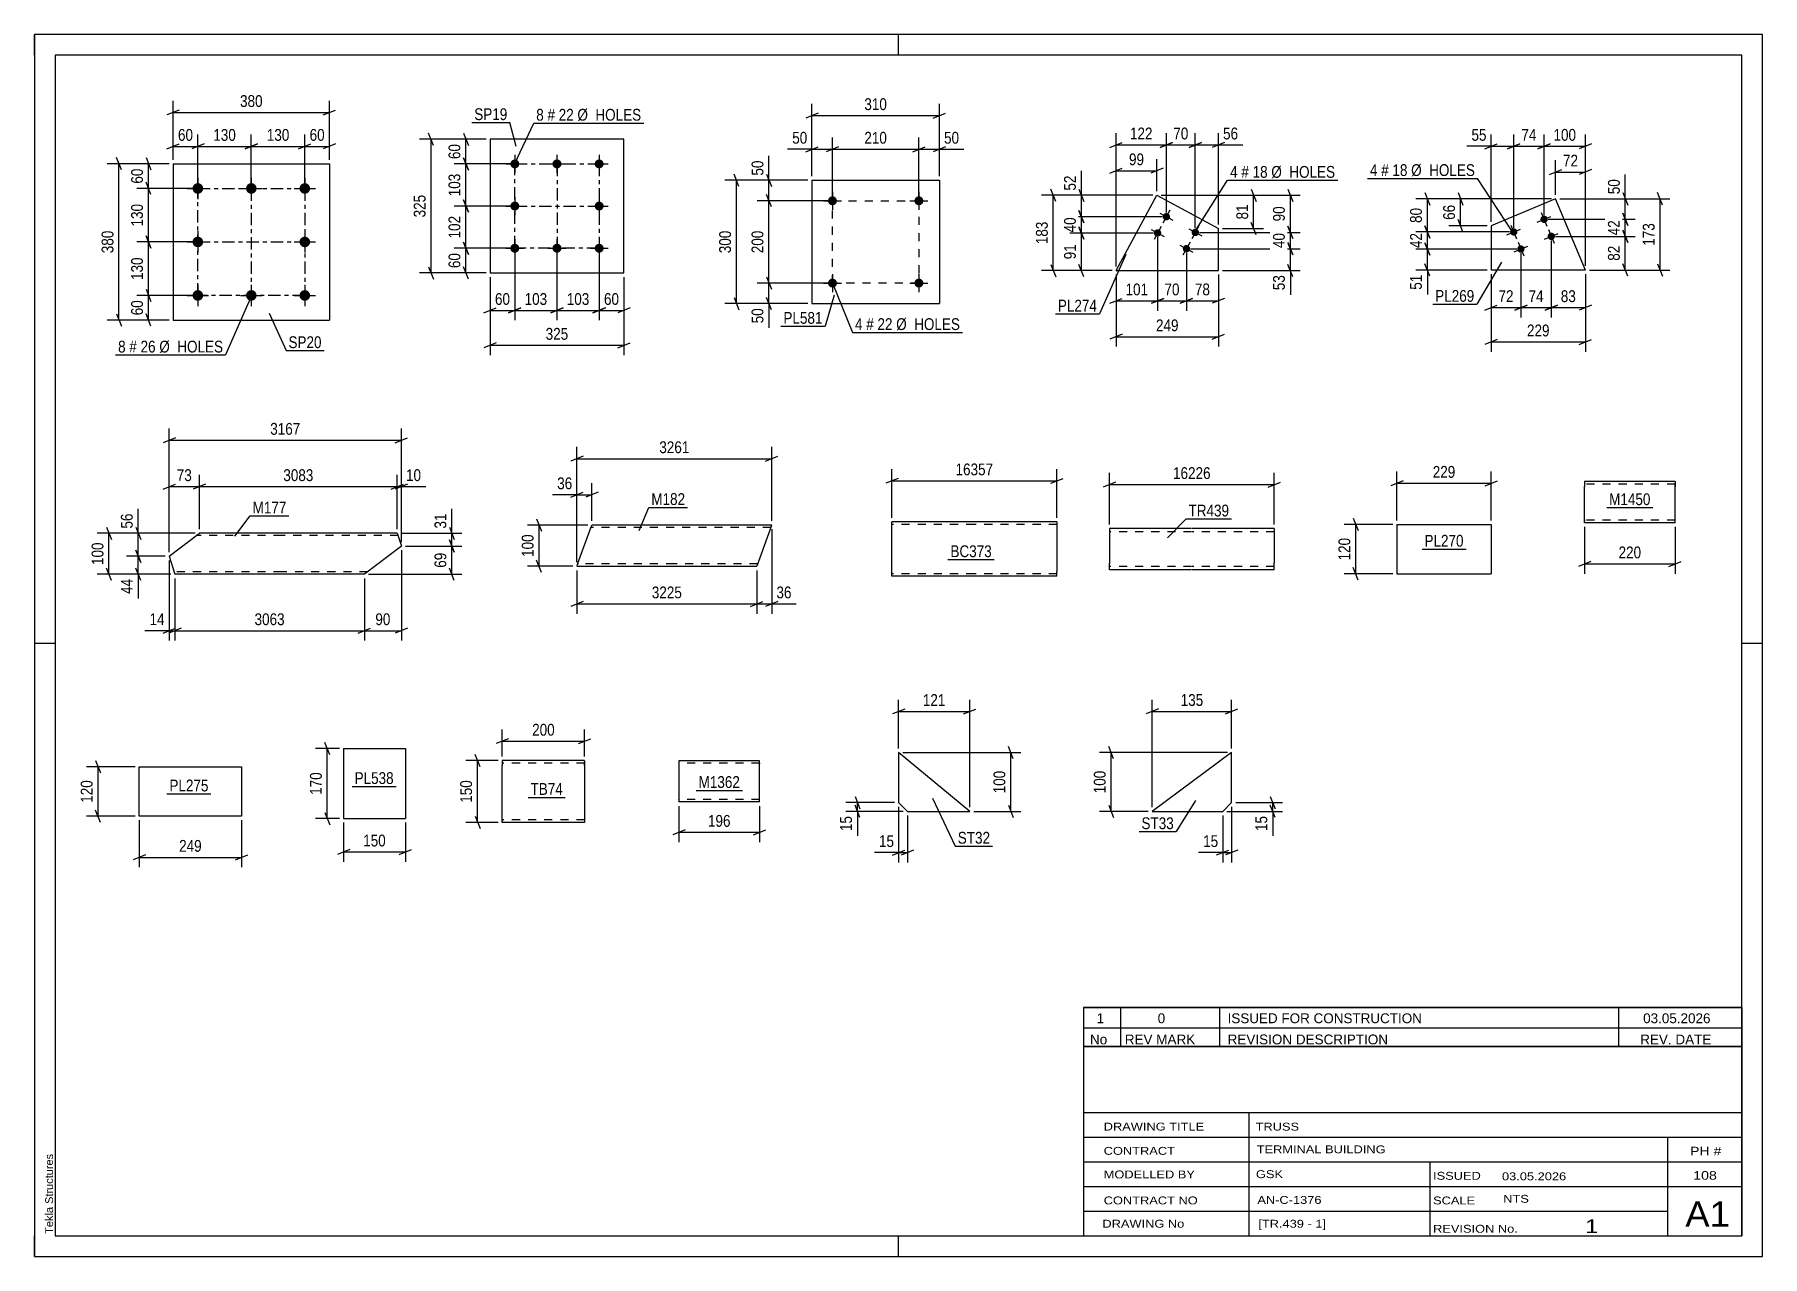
# Paper-space layout 'Layout1' of a CAD drawing. Header units: millimetres. Extents: x 0 to 420, y 0 to 297.
# The model-space entities are those that its viewports show. They can reach past a viewport. Long polylines and large blocks are cut down to what shows.
import ezdxf

# ---------------------------------------------------------------- set-up
doc = ezdxf.new("R2010")
doc.units = ezdxf.units.MM
doc.linetypes.add('DXK_LINE_DOT2', pattern=[3.9198, 1.9599, -1.9599])
doc.linetypes.add('DXK_LINE_DOT3', pattern=[5.9187, 2.979, -0.9799, 0.9799, -0.9799])
doc.layers.add('Viewport layer', color=7, linetype='Continuous', plot=False)
doc.styles.add('Arial', font='ARIAL.TTF', dxfattribs={"height": 0.2})
doc.styles.add('Arial Narrow', font='ARIALN.TTF', dxfattribs={"height": 0.2})

# ---------------------------------------------------------------- blocks, each defined once
blk = doc.blocks.new('Unknown-814185252-1135')
at = {"color": 5, "linetype": 'Continuous'}
for p, q in [((420, 297), (0, 297)), ((0, 297), (0, 0)), ((0, 292), (0, 297)), ((210, 292), (210, 297)), ((420, 0), (420, 297)), ((415, 292), (5, 292)), ((5, 292), (5, 5)), ((415, 5), (415, 292)), ((5, 149), (0, 149)), ((420, 149), (415, 149)), ((0, 0), (0, 5)), ((5, 5), (415, 5)), ((210, 0), (210, 5)), ((0, 0), (420, 0))]:
    blk.add_line(p, q, dxfattribs=at)
at = {"color": 174, "linetype": 'Continuous', "style": 'Arial'}
blk.add_text('Tekla Structures', height=1.9102, rotation=90, dxfattribs=at).set_placement((4.5, 5.5))
blk = doc.blocks.new('Unknown-814185252-13435')
at = {"color": 7, "linetype": 'Continuous'}
for p, q in [((255, 51.05), (255, 5)), ((255, 51.05), (415, 51.05)), ((415, 51), (415, 5)), ((255, 35), (415, 35)), ((295.14, 35), (295.14, 5)), ((255, 29), (415, 29)), ((397, 5.05), (397, 29.05)), ((255, 23), (415, 23)), ((339.14, 23), (339.14, 5)), ((255, 17), (415, 17)), ((255, 11), (397, 11)), ((255, 5), (415, 5))]:
    blk.add_line(p, q, dxfattribs=at)
at = {"color": 7, "style": 'Arial Narrow'}
for s, height, width, p in [('DRAWING TITLE', 1.9089, 1.425378, (259.88, 30.61)), ('TRUSS', 1.909, 1.425378, (296.81, 30.59)), ('CONTRACT', 1.909, 1.425378, (259.88, 24.71)), ('TERMINAL BUILDING', 1.9089, 1.425378, (297.06, 25.07)), ('MODELLED BY', 1.9089, 1.425378, (259.88, 18.98)), ('GSK', 1.909, 1.425378, (296.88, 19.04)), ('ISSUED', 1.909, 1.425378, (339.94, 18.64)), ('03.05.2026', 1.909, 1.425378, (356.69, 18.52)), ('CONTRACT NO', 1.9089, 1.425378, (259.88, 12.66)), ('AN-C-1376', 1.909, 1.425378, (297.23, 12.78)), ('SCALE', 1.909, 1.425378, (339.94, 12.65)), ('A1', 6.204, 1.25, (401.24, 7.2)), ('DRAWING No', 1.909, 1.425378, (259.56, 7)), ('[TR.439 - 1]', 1.9089, 1.425378, (297.46, 6.99)), ('1', 3.34, 1.5, (376.91, 5.68)), ('REVISION No.', 1.9089, 1.425378, (339.94, 5.77))]:
    blk.add_text(s, height=height, dxfattribs=dict(at, width=width)).set_placement(p)
at = {"color": 7, "linetype": 'Continuous', "style": 'Arial Narrow'}
for s, height, width, p in [('PH #', 2.1, 1.42538, (402.4, 24.55)), ('108', 2.1, 1.42538, (403.19, 18.65)), ('NTS', 1.909, 1.425378, (357, 13.05))]:
    blk.add_text(s, height=height, dxfattribs=dict(at, width=width)).set_placement(p)
blk = doc.blocks.new('Unknown-814185252-13436')
at = {"color": 7, "linetype": 'Continuous'}
for p, q in [((255, 60.55), (415, 60.55)), ((415, 60.55), (255, 60.55)), ((255, 60.55), (255, 55.55)), ((264, 60.55), (264, 55.55)), ((288, 60.55), (288, 55.55)), ((385, 60.55), (385, 55.55)), ((415, 60.55), (415, 55.55)), ((255, 55.55), (415, 55.55)), ((255, 55.55), (255, 51.05)), ((255, 55.55), (415, 55.55)), ((264, 55.55), (264, 51.05)), ((288, 55.55), (288, 51.05)), ((385, 55.55), (385, 51.05)), ((415, 55.55), (415, 51.05)), ((415, 51.05), (255, 51.05))]:
    blk.add_line(p, q, dxfattribs=at)
at = {"color": 7, "linetype": 'Continuous', "style": 'Arial Narrow'}
for s, height, width, p in [('1', 2.39, 1.196471, (258.16, 56.7)), ('0', 2.39, 1.196471, (273, 56.7)), ('ISSUED FOR CONSTRUCTION', 2.3861, 1.196471, (290, 56.7)), ('03.05.2026', 2.386, 1.196471, (391, 56.7)), ('No', 2.386, 1.2, (256.54, 51.55)), ('REV MARK', 2.386, 1.2, (265, 51.55)), ('REVISION DESCRIPTION', 2.3861, 1.2, (290, 51.55)), ('REV. DATE', 2.386, 1.2, (390.28, 51.55))]:
    blk.add_text(s, height=height, dxfattribs=dict(at, width=width)).set_placement(p)
blk = doc.blocks.new('Bolt-814185252-7388 - 7386')
at = {"linetype": 'Continuous'}
for points in [[(367.76, 252.45, -1), (366.1, 251.76, -1)], [(360.38, 249.37, -1), (358.72, 248.67, -1)], [(369.5, 248.3, -1), (367.84, 247.6, -1)], [(362.11, 245.21, -1), (360.45, 244.52, -1)]]:
    blk.add_hatch(color=1, dxfattribs=at).paths.add_polyline_path(points)
at = {"color": 1, "linetype": 'Continuous'}
for p, q in [((365.27, 251.41), (368.59, 252.8)), ((366.24, 253.76), (367.62, 250.44)), ((357.89, 248.32), (361.21, 249.71)), ((358.86, 250.68), (360.24, 247.36)), ((367, 247.26), (370.33, 248.64)), ((367.97, 249.61), (369.36, 246.29)), ((359.62, 244.17), (362.94, 245.56)), ((360.59, 246.53), (361.98, 243.21))]:
    blk.add_line(p, q, dxfattribs=at)
blk = doc.blocks.new('Part-814185252-7393 - 7386')
at = {"color": 2, "linetype": 'Continuous'}
for p, q in [((369.73, 257.07), (354.05, 250.51)), ((376.97, 239.75), (369.73, 257.07)), ((354.05, 250.51), (354.05, 239.75)), ((376.97, 239.75), (354.05, 239.75))]:
    blk.add_line(p, q, dxfattribs=at)
blk = doc.blocks.new('Part-814185252-6151 - 6145')
at = {"color": 2, "linetype": 'Continuous'}
for p, q in [((33.69, 265.59), (33.69, 227.59)), ((33.69, 265.59), (71.69, 265.59)), ((71.69, 265.59), (71.69, 227.59)), ((33.69, 227.59), (71.69, 227.59))]:
    blk.add_line(p, q, dxfattribs=at)
blk = doc.blocks.new('Bolt-814185252-6184 - 6145')
at = {"linetype": 'Continuous'}
for points in [[(39.69, 260.89, -1), (39.69, 258.29, -1)], [(52.69, 260.89, -1), (52.69, 258.29, -1)], [(65.69, 260.89, -1), (65.69, 258.29, -1)], [(39.69, 247.89, -1), (39.69, 245.29, -1)], [(65.69, 247.89, -1), (65.69, 245.29, -1)], [(39.69, 234.89, -1), (39.69, 232.29, -1)], [(52.69, 234.89, -1), (52.69, 232.29, -1)], [(65.69, 234.89, -1), (65.69, 232.29, -1)]]:
    blk.add_hatch(color=1, dxfattribs=at).paths.add_polyline_path(points)
at = {"color": 1, "linetype": 'Continuous'}
for p, q in [((39.69, 262.19), (39.69, 256.99)), ((52.69, 262.19), (52.69, 256.99)), ((65.69, 262.19), (65.69, 256.99)), ((37.09, 259.59), (42.29, 259.59)), ((50.09, 259.59), (55.29, 259.59)), ((63.09, 259.59), (68.29, 259.59)), ((39.69, 249.19), (39.69, 243.99)), ((65.69, 249.19), (65.69, 243.99)), ((37.09, 246.59), (42.29, 246.59)), ((63.09, 246.59), (68.29, 246.59)), ((39.69, 236.19), (39.69, 230.99)), ((52.69, 236.19), (52.69, 230.99)), ((65.69, 236.19), (65.69, 230.99)), ((37.09, 233.59), (42.29, 233.59)), ((50.09, 233.59), (55.29, 233.59)), ((63.09, 233.59), (68.29, 233.59))]:
    blk.add_line(p, q, dxfattribs=at)
blk = doc.blocks.new('Part-814185252-7111 - 7107')
at = {"color": 2, "linetype": 'Continuous'}
for p, q in [((25.44, 107.01), (25.44, 119.01)), ((25.44, 119.01), (50.32, 119.01)), ((50.32, 119.01), (50.32, 107.01)), ((50.32, 107.01), (25.44, 107.01))]:
    blk.add_line(p, q, dxfattribs=at)
blk = doc.blocks.new('Part-814185252-7142 - 7138')
at = {"color": 2, "linetype": 'Continuous'}
for p, q in [((331.15, 177.92), (331.15, 165.92)), ((331.15, 177.92), (354.07, 177.92)), ((354.07, 177.92), (354.07, 165.92)), ((331.15, 165.92), (354.07, 165.92))]:
    blk.add_line(p, q, dxfattribs=at)
blk = doc.blocks.new('Part-814185252-7175 - 7169')
at = {"color": 2, "linetype": 'Continuous'}
for p, q in [((290.98, 122.47), (271.69, 108.18)), ((290.98, 110.32), (290.98, 122.47)), ((288.83, 108.18), (290.98, 110.32)), ((271.69, 108.18), (288.83, 108.18))]:
    blk.add_line(p, q, dxfattribs=at)
blk = doc.blocks.new('Part-814185252-6084 - 6080')
at = {"color": 2, "linetype": 'Continuous'}
for p, q in [((75.13, 123.44), (75.13, 106.44)), ((75.13, 123.44), (90.13, 123.44)), ((90.13, 123.44), (90.13, 106.44)), ((75.13, 106.44), (90.13, 106.44))]:
    blk.add_line(p, q, dxfattribs=at)
blk = doc.blocks.new('Part-814185252-5861 - 5855')
at = {"color": 2, "linetype": 'Continuous'}
for p, q in [((132.09, 168.51), (135.46, 177.77)), ((155.46, 177.77), (135.46, 177.77)), ((179.2, 177.77), (155.56, 177.77)), ((179.17, 177.68), (175.56, 167.77)), ((179.2, 177.77), (179.17, 177.68)), ((131.86, 167.86), (132.09, 168.51)), ((131.83, 167.77), (131.86, 167.86)), ((131.83, 167.77), (155.46, 167.77)), ((155.56, 167.77), (175.56, 167.77))]:
    blk.add_line(p, q, dxfattribs=at)
at = {"color": 7, "linetype": 'DXK_LINE_DOT2'}
for p, q in [((155.46, 177.17), (135.25, 177.17)), ((178.99, 177.17), (155.56, 177.17)), ((179.08, 177.42), (179.2, 177.77)), ((132.09, 168.51), (131.95, 168.12)), ((155.46, 168.37), (132.04, 168.37)), ((175.78, 168.37), (155.56, 168.37))]:
    blk.add_line(p, q, dxfattribs=at)
blk = doc.blocks.new('Part-814185252-6588 - 6582')
at = {"color": 2, "linetype": 'Continuous'}
for p, q in [((32.73, 170.2), (40.07, 175.8)), ((60.07, 175.8), (40.07, 175.8)), ((88.18, 175.8), (60.17, 175.8)), ((89.16, 172.65), (80.17, 165.8)), ((88.18, 175.8), (89.16, 172.65)), ((32.73, 170.2), (34.1, 165.8)), ((60.07, 165.8), (34.1, 165.8)), ((80.17, 165.8), (60.17, 165.8))]:
    blk.add_line(p, q, dxfattribs=at)
at = {"color": 7, "linetype": 'DXK_LINE_DOT2'}
for p, q in [((60.07, 175.2), (39.28, 175.2)), ((88.37, 175.2), (60.17, 175.2)), ((33.9, 166.44), (33.87, 166.54)), ((33.87, 166.54), (33.9, 166.44)), ((33.9, 166.44), (33.91, 166.4)), ((33.91, 166.4), (33.9, 166.44)), ((60.07, 166.4), (33.91, 166.4)), ((80.96, 166.4), (60.17, 166.4))]:
    blk.add_line(p, q, dxfattribs=at)
blk = doc.blocks.new('Bolt-814185252-7258 - 7224')
at = {"linetype": 'Continuous'}
for points in [[(275.9, 252.29, -1), (274.32, 253.15, -1)], [(273.76, 248.33, -1), (272.17, 249.19, -1)], [(282.93, 248.47, -1), (281.35, 249.33, -1)], [(280.79, 244.52, -1), (279.21, 245.38, -1)]]:
    blk.add_hatch(color=1, dxfattribs=at).paths.add_polyline_path(points)
at = {"color": 1, "linetype": 'Continuous'}
for p, q in [((273.53, 253.58), (276.69, 251.86)), ((275.97, 254.3), (274.25, 251.14)), ((271.38, 249.62), (274.55, 247.9)), ((273.82, 250.34), (272.11, 247.18)), ((280.56, 249.76), (283.73, 248.04)), ((283, 250.48), (281.28, 247.32)), ((278.42, 245.81), (281.58, 244.09)), ((280.86, 246.53), (279.14, 243.36))]:
    blk.add_line(p, q, dxfattribs=at)
blk = doc.blocks.new('Part-814185252-7263 - 7224')
at = {"color": 2, "linetype": 'Continuous'}
for p, q in [((262.9, 239.64), (272.83, 257.94)), ((272.83, 257.94), (287.77, 249.83)), ((287.77, 239.64), (287.77, 249.83)), ((262.9, 239.64), (287.77, 239.64))]:
    blk.add_line(p, q, dxfattribs=at)
blk = doc.blocks.new('Part-814185252-6116 - 6112')
at = {"color": 2, "linetype": 'Continuous'}
for p, q in [((113.69, 120.51), (113.69, 119.31)), ((133.69, 120.51), (113.69, 120.51)), ((113.69, 106.25), (113.69, 119.31)), ((133.69, 120.42), (133.69, 120.51)), ((133.69, 120.42), (133.69, 119.31)), ((133.69, 119.31), (133.69, 105.51)), ((113.69, 105.6), (113.69, 106.25)), ((113.69, 105.51), (113.69, 105.6)), ((133.69, 105.51), (113.69, 105.51))]:
    blk.add_line(p, q, dxfattribs=at)
at = {"color": 7, "linetype": 'DXK_LINE_DOT2'}
for p, q in [((133.69, 119.91), (113.69, 119.91)), ((133.69, 119.31), (133.69, 120.16)), ((113.69, 106.71), (113.69, 106.71)), ((113.69, 106.71), (113.69, 106.71)), ((113.69, 106.25), (113.69, 105.86)), ((113.69, 106.11), (113.69, 106.16)), ((133.69, 106.11), (113.69, 106.11)), ((133.69, 106.71), (133.69, 106.71)), ((133.69, 106.71), (133.69, 106.71)), ((133.69, 106.11), (133.69, 106.16))]:
    blk.add_line(p, q, dxfattribs=at)
blk = doc.blocks.new('Part-814185252-5944 - 5938')
at = {"color": 2, "linetype": 'Continuous'}
for p, q in [((110.74, 271.56), (110.74, 239.06)), ((143.24, 271.56), (110.74, 271.56)), ((143.24, 239.06), (143.24, 271.56)), ((110.74, 239.06), (143.24, 239.06))]:
    blk.add_line(p, q, dxfattribs=at)
blk = doc.blocks.new('Bolt-814185252-5977 - 5938')
at = {"linetype": 'Continuous'}
for points in [[(116.74, 266.66, -1), (116.74, 264.46, -1)], [(126.99, 266.66, -1), (126.99, 264.46, -1)], [(137.24, 266.66, -1), (137.24, 264.46, -1)], [(116.74, 256.41, -1), (116.74, 254.21, -1)], [(137.24, 256.41, -1), (137.24, 254.21, -1)], [(116.74, 246.16, -1), (116.74, 243.96, -1)], [(126.99, 246.16, -1), (126.99, 243.96, -1)], [(137.24, 246.16, -1), (137.24, 243.96, -1)]]:
    blk.add_hatch(color=1, dxfattribs=at).paths.add_polyline_path(points)
at = {"color": 1, "linetype": 'Continuous'}
for p, q in [((114.54, 265.56), (118.94, 265.56)), ((116.74, 267.76), (116.74, 263.36)), ((124.79, 265.56), (129.19, 265.56)), ((126.99, 267.76), (126.99, 263.36)), ((135.04, 265.56), (139.44, 265.56)), ((137.24, 267.76), (137.24, 263.36)), ((116.74, 257.51), (116.74, 253.11)), ((137.24, 257.51), (137.24, 253.11)), ((114.54, 255.31), (118.94, 255.31)), ((135.04, 255.31), (139.44, 255.31)), ((114.54, 245.06), (118.94, 245.06)), ((116.74, 247.26), (116.74, 242.86)), ((124.79, 245.06), (129.19, 245.06)), ((126.99, 247.26), (126.99, 242.86)), ((135.04, 245.06), (139.44, 245.06)), ((137.24, 247.26), (137.24, 242.86))]:
    blk.add_line(p, q, dxfattribs=at)
blk = doc.blocks.new('Part-814185252-11856 - 11855')
at = {"color": 2, "linetype": 'Continuous'}
for p, q in [((376.77, 188.34), (376.77, 187.14)), ((398.77, 188.34), (376.77, 188.34)), ((376.77, 179.08), (376.77, 187.14)), ((398.77, 188.34), (398.77, 188.25)), ((398.77, 188.25), (398.77, 187.14)), ((398.77, 178.34), (398.77, 187.14)), ((376.77, 178.43), (376.77, 179.08)), ((376.77, 178.34), (376.77, 178.43)), ((398.77, 178.34), (376.77, 178.34))]:
    blk.add_line(p, q, dxfattribs=at)
at = {"color": 7, "linetype": 'DXK_LINE_DOT2'}
for p, q in [((398.77, 187.74), (376.77, 187.74)), ((398.77, 188.34), (398.77, 188.34)), ((398.77, 187.14), (398.77, 187.99)), ((376.77, 179.08), (376.77, 178.69)), ((376.77, 178.94), (376.77, 178.99)), ((398.77, 178.94), (376.77, 178.94)), ((376.77, 178.34), (376.77, 178.34)), ((398.77, 178.94), (398.77, 178.99))]:
    blk.add_line(p, q, dxfattribs=at)
blk = doc.blocks.new('Part-814185252-6292 - 6286')
at = {"color": 2, "linetype": 'Continuous'}
for p, q in [((227.3, 108.17), (210.03, 122.46)), ((210.03, 122.46), (210.03, 110.31)), ((210.03, 110.31), (212.17, 108.17)), ((212.17, 108.17), (227.3, 108.17))]:
    blk.add_line(p, q, dxfattribs=at)
blk = doc.blocks.new('Part-814185252-6349 - 6343')
at = {"color": 2, "linetype": 'Continuous'}
for p, q in [((228.39, 178.52), (208.39, 178.52)), ((208.39, 165.41), (208.39, 178.52)), ((248.49, 178.52), (228.49, 178.52)), ((248.49, 178.52), (248.49, 166.52)), ((208.39, 165.32), (208.39, 165.41)), ((228.39, 165.32), (208.39, 165.32)), ((248.49, 165.32), (228.49, 165.32)), ((248.49, 165.32), (248.49, 166.52))]:
    blk.add_line(p, q, dxfattribs=at)
at = {"color": 7, "linetype": 'DXK_LINE_DOT2'}
for p, q in [((228.39, 177.92), (208.39, 177.92)), ((248.49, 177.92), (228.49, 177.92)), ((208.39, 165.92), (208.39, 165.96)), ((228.39, 165.92), (208.39, 165.92)), ((248.49, 165.92), (228.49, 165.92)), ((248.49, 165.96), (248.49, 166.29)), ((248.49, 165.92), (248.49, 165.96))]:
    blk.add_line(p, q, dxfattribs=at)
blk = doc.blocks.new('Part-814185252-1933 - 1925')
at = {"color": 2, "linetype": 'Continuous'}
for p, q in [((281.25, 176.92), (261.25, 176.92)), ((261.25, 176.92), (261.25, 168.52)), ((301.35, 176.92), (281.35, 176.92)), ((301.35, 176.92), (301.35, 168.52)), ((261.25, 167.38), (261.25, 168.52)), ((301.35, 166.92), (301.35, 168.52)), ((261.25, 166.92), (261.25, 167.38)), ((281.25, 166.92), (261.25, 166.92)), ((301.35, 166.92), (281.35, 166.92))]:
    blk.add_line(p, q, dxfattribs=at)
at = {"color": 7, "linetype": 'DXK_LINE_DOT2'}
for p, q in [((261.25, 176.79), (261.25, 175.32)), ((281.25, 176.12), (261.25, 176.12)), ((301.35, 176.12), (281.35, 176.12)), ((261.25, 167.78), (261.25, 168.52)), ((301.35, 167.78), (301.35, 168.21)), ((261.25, 167.72), (261.25, 167.78)), ((261.25, 167.72), (261.25, 167.78)), ((261.25, 167.38), (261.25, 167.78)), ((281.25, 167.72), (261.25, 167.72)), ((301.35, 167.72), (281.35, 167.72)), ((301.35, 167.72), (301.35, 167.78))]:
    blk.add_line(p, q, dxfattribs=at)
blk = doc.blocks.new('Bolt-814185252-6907 - 6873')
at = {"linetype": 'Continuous'}
for points in [[(195.05, 256.59, -1), (192.85, 256.59, -1)], [(216.05, 256.59, -1), (213.85, 256.59, -1)]]:
    blk.add_hatch(color=1, dxfattribs=at).paths.add_polyline_path(points)
at = {"color": 1, "linetype": 'Continuous'}
for p, q in [((191.75, 256.59), (196.15, 256.59)), ((193.95, 258.79), (193.95, 254.39)), ((212.75, 256.59), (217.15, 256.59)), ((214.95, 258.79), (214.95, 254.39))]:
    blk.add_line(p, q, dxfattribs=at)
blk = doc.blocks.new('Bolt-814185252-6912 - 6873')
at = {"linetype": 'Continuous'}
for points in [[(195.05, 236.59, -1), (192.85, 236.59, -1)], [(216.05, 236.59, -1), (213.85, 236.59, -1)]]:
    blk.add_hatch(color=1, dxfattribs=at).paths.add_polyline_path(points)
at = {"color": 1, "linetype": 'Continuous'}
for p, q in [((191.75, 236.59), (196.15, 236.59)), ((193.95, 238.79), (193.95, 234.39)), ((212.75, 236.59), (217.15, 236.59)), ((214.95, 238.79), (214.95, 234.39))]:
    blk.add_line(p, q, dxfattribs=at)
blk = doc.blocks.new('Part-814185252-6917 - 6873')
at = {"color": 2, "linetype": 'Continuous'}
for p, q in [((188.95, 261.59), (188.95, 231.59)), ((188.95, 261.59), (219.95, 261.59)), ((219.95, 261.59), (219.95, 231.59)), ((188.95, 231.59), (219.95, 231.59))]:
    blk.add_line(p, q, dxfattribs=at)
blk = doc.blocks.new('Part-814185252-7087 - 7083')
at = {"color": 2, "linetype": 'Continuous'}
for p, q in [((176.24, 120.47), (156.63, 120.47)), ((156.63, 120.47), (156.63, 110.47)), ((176.24, 110.47), (176.24, 120.47)), ((176.24, 110.47), (156.63, 110.47))]:
    blk.add_line(p, q, dxfattribs=at)
at = {"color": 7, "linetype": 'DXK_LINE_DOT2'}
for p, q in [((176.24, 119.87), (156.63, 119.87)), ((176.24, 119.83), (176.24, 119.87)), ((176.24, 119.87), (176.24, 119.83)), ((176.24, 119.73), (176.24, 119.83)), ((176.24, 119.83), (176.24, 119.73)), ((156.63, 111.07), (156.63, 111.12)), ((176.24, 111.07), (156.63, 111.07))]:
    blk.add_line(p, q, dxfattribs=at)
blk = doc.blocks.new('Rectangle-814185252-6271 - 6145')
at = {"color": 1, "linetype": 'DXK_LINE_DOT3'}
blk.add_lwpolyline([(39.69, 259.59), (65.69, 259.59), (65.69, 233.59), (39.69, 233.59), (39.69, 259.59)], close=True, dxfattribs=at)
blk = doc.blocks.new('Rectangle-814185252-6065 - 5938')
at = {"color": 1, "linetype": 'DXK_LINE_DOT3'}
blk.add_lwpolyline([(116.74, 265.56), (137.24, 265.56), (137.24, 245.06), (116.74, 245.06), (116.74, 265.56)], close=True, dxfattribs=at)
blk = doc.blocks.new('Rectangle-814185252-7026 - 6873')
at = {"color": 1, "linetype": 'DXK_LINE_DOT2'}
blk.add_lwpolyline([(193.95, 256.59), (214.95, 256.59), (214.95, 236.59), (193.95, 236.59), (193.95, 256.59)], close=True, dxfattribs=at)
blk = doc.blocks.new('Line-814185252-6264 - 6145')
at = {"color": 1, "linetype": 'DXK_LINE_DOT3'}
blk.add_line((52.69, 259.59), (52.69, 233.59), dxfattribs=at)
blk = doc.blocks.new('Line-814185252-6058 - 5938')
at = {"color": 1, "linetype": 'DXK_LINE_DOT3'}
blk.add_line((127.04, 265.56), (127.04, 245.06), dxfattribs=at)
blk = doc.blocks.new('Line-814185252-6257 - 6145')
at = {"color": 1, "linetype": 'DXK_LINE_DOT3'}
blk.add_line((39.69, 246.59), (65.69, 246.59), dxfattribs=at)
blk = doc.blocks.new('Line-814185252-6050 - 5938')
at = {"color": 1, "linetype": 'DXK_LINE_DOT3'}
blk.add_line((116.74, 255.26), (137.24, 255.26), dxfattribs=at)
blk = doc.blocks.new('StraightDimension-814185252-7453 - 7386')
at = {"color": 7, "linetype": 'Continuous'}
for p, q in [((358.55, 249.02), (335.71, 249.02)), ((337.96, 250.52), (339.16, 247.52)), ((338.56, 244.87), (338.56, 249.02)), ((360.28, 244.87), (335.71, 244.87)), ((339.16, 243.37), (337.96, 246.37))]:
    blk.add_line(p, q, dxfattribs=at)
at = {"color": 0}
blk.add_wipeout([(337.81, 249.37), (333.61, 249.37), (333.61, 244.51), (337.81, 244.51)], dxfattribs=at)
at = {"color": 3, "style": 'Arial Narrow'}
blk.add_text('42', height=2.863, rotation=90.0002, dxfattribs=at).set_placement((337.21, 245.11))
blk = doc.blocks.new('StraightDimension-814185252-7409 - 7386')
at = {"color": 7, "linetype": 'Continuous'}
for p, q in [((370.73, 257.07), (389.07, 257.07)), ((386.07, 258.57), (387.27, 255.57)), ((386.67, 252.1), (386.67, 257.07)), ((367.93, 252.1), (389.07, 252.1)), ((387.27, 250.6), (386.07, 253.6))]:
    blk.add_line(p, q, dxfattribs=at)
at = {"color": 0}
blk.add_wipeout([(385.92, 262.45), (381.72, 262.45), (381.72, 257.59), (385.92, 257.59)], dxfattribs=at)
at = {"color": 7, "linetype": 'Continuous'}
blk.add_line((386.67, 257.07), (386.67, 262.97), dxfattribs=at)
blk.add_line((386.67, 257.07), (386.67, 262.97), dxfattribs=at)
at = {"color": 3, "style": 'Arial Narrow'}
blk.add_text('50', height=2.863, rotation=90.0002, dxfattribs=at).set_placement((385.32, 258.19))
blk = doc.blocks.new('StraightDimension-814185252-7401 - 7386')
at = {"color": 7, "linetype": 'Continuous'}
for p, q in [((367.93, 252.1), (389.07, 252.1)), ((386.07, 253.6), (387.27, 250.6)), ((386.67, 247.95), (386.67, 252.1)), ((369.67, 247.95), (389.07, 247.95)), ((387.27, 246.45), (386.07, 249.45))]:
    blk.add_line(p, q, dxfattribs=at)
at = {"color": 0}
blk.add_wipeout([(385.92, 252.45), (381.72, 252.45), (381.72, 247.6), (385.92, 247.6)], dxfattribs=at)
at = {"color": 3, "style": 'Arial Narrow'}
blk.add_text('42', height=2.863, rotation=90.0002, dxfattribs=at).set_placement((385.32, 248.2))
blk = doc.blocks.new('StraightDimension-814185252-7395 - 7386')
at = {"color": 7, "linetype": 'Continuous'}
for p, q in [((369.67, 247.95), (389.07, 247.95)), ((386.07, 249.45), (387.27, 246.45)), ((386.67, 239.75), (386.67, 247.95)), ((377.97, 239.75), (389.07, 239.75)), ((387.27, 238.25), (386.07, 241.25))]:
    blk.add_line(p, q, dxfattribs=at)
at = {"color": 0}
blk.add_wipeout([(385.92, 246.28), (381.72, 246.28), (381.72, 241.42), (385.92, 241.42)], dxfattribs=at)
at = {"color": 3, "style": 'Arial Narrow'}
blk.add_text('82', height=2.863, rotation=90.0002, dxfattribs=at).set_placement((385.32, 242.02))
blk = doc.blocks.new('StraightDimension-814185252-7418 - 7386')
at = {"color": 7, "linetype": 'Continuous'}
for p, q in [((352.55, 269.24), (355.55, 270.44)), ((354.05, 251.51), (354.05, 272.69)), ((354.05, 269.84), (359.55, 269.84)), ((361.05, 270.44), (358.05, 269.24)), ((359.55, 250.02), (359.55, 272.69))]:
    blk.add_line(p, q, dxfattribs=at)
at = {"color": 0}
blk.add_wipeout([(353.52, 270.59), (353.52, 274.79), (348.67, 274.79), (348.67, 270.59)], dxfattribs=at)
at = {"color": 7, "linetype": 'Continuous'}
blk.add_line((354.05, 269.84), (348.14, 269.84), dxfattribs=at)
blk.add_line((354.05, 269.84), (348.14, 269.84), dxfattribs=at)
at = {"color": 3, "style": 'Arial Narrow'}
blk.add_text('55', height=2.863, dxfattribs=at).set_placement((349.27, 271.19))
blk = doc.blocks.new('StraightDimension-814185252-7428 - 7386')
at = {"color": 7, "linetype": 'Continuous'}
for p, q in [((365.43, 269.24), (368.43, 270.44)), ((366.93, 253.1), (366.93, 272.69)), ((366.93, 269.84), (376.97, 269.84)), ((378.47, 270.44), (375.47, 269.24)), ((376.97, 240.75), (376.97, 272.69))]:
    blk.add_line(p, q, dxfattribs=at)
at = {"color": 0}
blk.add_wipeout([(375.29, 270.59), (375.29, 274.79), (368.61, 274.79), (368.61, 270.59)], dxfattribs=at)
at = {"color": 3, "style": 'Arial Narrow'}
blk.add_text('100', height=2.863, dxfattribs=at).set_placement((369.21, 271.19))
blk = doc.blocks.new('StraightDimension-814185252-7436 - 7386')
at = {"color": 7, "linetype": 'Continuous'}
for p, q in [((358.05, 269.24), (361.05, 270.44)), ((359.55, 250.02), (359.55, 272.69)), ((359.55, 269.84), (366.93, 269.84)), ((368.43, 270.44), (365.43, 269.24)), ((366.93, 253.1), (366.93, 272.69))]:
    blk.add_line(p, q, dxfattribs=at)
at = {"color": 0}
blk.add_wipeout([(365.67, 270.59), (365.67, 274.79), (360.81, 274.79), (360.81, 270.59)], dxfattribs=at)
at = {"color": 3, "style": 'Arial Narrow'}
blk.add_text('74', height=2.863, dxfattribs=at).set_placement((361.41, 271.19))
blk = doc.blocks.new('StraightDimension-814185252-7447 - 7386')
at = {"color": 7, "linetype": 'Continuous'}
for p, q in [((360.28, 244.87), (335.71, 244.87)), ((337.96, 246.37), (339.16, 243.37)), ((338.56, 239.75), (338.56, 244.87)), ((353.05, 239.75), (335.71, 239.75)), ((339.16, 238.25), (337.96, 241.25))]:
    blk.add_line(p, q, dxfattribs=at)
at = {"color": 0}
blk.add_wipeout([(337.81, 239.22), (333.61, 239.22), (333.61, 234.37), (337.81, 234.37)], dxfattribs=at)
at = {"color": 7, "linetype": 'Continuous'}
blk.add_line((338.56, 239.75), (338.56, 233.84), dxfattribs=at)
blk.add_line((338.56, 239.75), (338.56, 233.84), dxfattribs=at)
at = {"color": 3, "style": 'Arial Narrow'}
blk.add_text('51', height=2.863, rotation=90.0002, dxfattribs=at).set_placement((337.21, 234.97))
blk = doc.blocks.new('StraightDimension-814185252-7461 - 7386')
at = {"color": 7, "linetype": 'Continuous'}
for p, q in [((368.73, 257.07), (335.71, 257.07)), ((337.96, 258.57), (339.16, 255.57)), ((338.56, 249.02), (338.56, 257.07)), ((358.55, 249.02), (335.71, 249.02)), ((339.16, 247.52), (337.96, 250.52))]:
    blk.add_line(p, q, dxfattribs=at)
at = {"color": 0}
blk.add_wipeout([(337.81, 255.47), (333.61, 255.47), (333.61, 250.61), (337.81, 250.61)], dxfattribs=at)
at = {"color": 3, "style": 'Arial Narrow'}
blk.add_text('80', height=2.863, rotation=90.0002, dxfattribs=at).set_placement((337.21, 251.21))
blk = doc.blocks.new('StraightDimension-814185252-7470 - 7386')
at = {"color": 7, "linetype": 'Continuous'}
for p, q in [((361.28, 243.87), (361.28, 228.23)), ((354.05, 238.75), (354.05, 228.23)), ((352.55, 230.03), (355.55, 231.23)), ((362.78, 231.23), (359.78, 230.03)), ((354.05, 230.63), (361.28, 230.63))]:
    blk.add_line(p, q, dxfattribs=at)
at = {"color": 0}
blk.add_wipeout([(360.09, 231.38), (360.09, 235.58), (355.24, 235.58), (355.24, 231.38)], dxfattribs=at)
at = {"color": 3, "style": 'Arial Narrow'}
blk.add_text('72', height=2.863, dxfattribs=at).set_placement((355.84, 231.98))
blk = doc.blocks.new('StraightDimension-814185252-7476 - 7386')
at = {"color": 7, "linetype": 'Continuous'}
for p, q in [((361.28, 243.87), (361.28, 228.23)), ((368.67, 246.95), (368.67, 228.23)), ((359.78, 230.03), (362.78, 231.23)), ((370.17, 231.23), (367.17, 230.03)), ((361.28, 230.63), (368.67, 230.63))]:
    blk.add_line(p, q, dxfattribs=at)
at = {"color": 0}
blk.add_wipeout([(367.4, 231.38), (367.4, 235.58), (362.55, 235.58), (362.55, 231.38)], dxfattribs=at)
at = {"color": 3, "style": 'Arial Narrow'}
blk.add_text('74', height=2.863, dxfattribs=at).set_placement((363.15, 231.98))
blk = doc.blocks.new('StraightDimension-814185252-7484 - 7386')
at = {"color": 7, "linetype": 'Continuous'}
for p, q in [((368.67, 246.95), (368.67, 228.23)), ((376.97, 238.75), (376.97, 228.23)), ((367.17, 230.03), (370.17, 231.23)), ((378.47, 231.23), (375.47, 230.03)), ((368.67, 230.63), (376.97, 230.63))]:
    blk.add_line(p, q, dxfattribs=at)
at = {"color": 0}
blk.add_wipeout([(375.25, 231.38), (375.25, 235.58), (370.39, 235.58), (370.39, 231.38)], dxfattribs=at)
at = {"color": 3, "style": 'Arial Narrow'}
blk.add_text('83', height=2.863, dxfattribs=at).set_placement((370.99, 231.98))
blk = doc.blocks.new('StraightDimension-814185252-7491 - 7386')
at = {"color": 7, "linetype": 'Continuous'}
for p, q in [((370.73, 257.07), (397.52, 257.07)), ((395.72, 255.57), (394.52, 258.57)), ((395.12, 239.75), (395.12, 257.07)), ((377.97, 239.75), (397.52, 239.75)), ((394.52, 241.25), (395.72, 238.25))]:
    blk.add_line(p, q, dxfattribs=at)
at = {"color": 0}
blk.add_wipeout([(394.37, 251.75), (390.17, 251.75), (390.17, 245.07), (394.37, 245.07)], dxfattribs=at)
at = {"color": 3, "style": 'Arial Narrow'}
blk.add_text('173', height=2.863, rotation=90.0002, dxfattribs=at).set_placement((393.77, 245.67))
blk = doc.blocks.new('StraightDimension-814185252-7498 - 7386')
at = {"color": 7, "linetype": 'Continuous'}
for p, q in [((368.73, 257.07), (343.76, 257.07)), ((346.01, 258.57), (347.21, 255.57)), ((346.61, 250.51), (346.61, 257.07)), ((347.21, 249.01), (346.01, 252.01)), ((353.05, 250.51), (343.76, 250.51))]:
    blk.add_line(p, q, dxfattribs=at)
at = {"color": 0}
blk.add_wipeout([(345.86, 256.22), (341.66, 256.22), (341.66, 251.36), (345.86, 251.36)], dxfattribs=at)
at = {"color": 3, "style": 'Arial Narrow'}
blk.add_text('66', height=2.863, rotation=90.0002, dxfattribs=at).set_placement((345.26, 251.96))
blk = doc.blocks.new('StraightDimension-814185252-7507 - 7386')
at = {"color": 7, "linetype": 'Continuous'}
for p, q in [((354.05, 238.75), (354.05, 219.89)), ((376.97, 238.75), (376.97, 219.89)), ((355.55, 222.89), (352.55, 221.69)), ((375.47, 221.69), (378.47, 222.89)), ((354.05, 222.29), (376.97, 222.29))]:
    blk.add_line(p, q, dxfattribs=at)
at = {"color": 0}
blk.add_wipeout([(368.85, 223.04), (368.85, 227.24), (362.17, 227.24), (362.17, 223.04)], dxfattribs=at)
at = {"color": 3, "style": 'Arial Narrow'}
blk.add_text('229', height=2.863, dxfattribs=at).set_placement((362.77, 223.64))
blk = doc.blocks.new('StraightDimension-814185252-7512 - 7386')
at = {"color": 7, "linetype": 'Continuous'}
for p, q in [((369.73, 258.07), (369.73, 266.43)), ((376.97, 240.75), (376.97, 266.43)), ((368.23, 262.98), (371.23, 264.18)), ((369.73, 263.58), (376.97, 263.58)), ((378.47, 264.18), (375.47, 262.98))]:
    blk.add_line(p, q, dxfattribs=at)
at = {"color": 0}
blk.add_wipeout([(375.78, 264.33), (375.78, 268.53), (370.92, 268.53), (370.92, 264.33)], dxfattribs=at)
at = {"color": 3, "style": 'Arial Narrow'}
blk.add_text('72', height=2.863, dxfattribs=at).set_placement((371.52, 264.93))
blk = doc.blocks.new('StraightDimension-814185252-6186 - 6145')
at = {"color": 7, "linetype": 'Continuous'}
for p, q in [((35.19, 278.66), (32.19, 277.46)), ((33.69, 266.59), (33.69, 280.91)), ((33.69, 278.06), (71.69, 278.06)), ((70.19, 277.46), (73.19, 278.66)), ((71.69, 266.59), (71.69, 280.91))]:
    blk.add_line(p, q, dxfattribs=at)
at = {"color": 0}
blk.add_wipeout([(56.03, 278.81), (56.03, 283.01), (49.35, 283.01), (49.35, 278.81)], dxfattribs=at)
at = {"color": 3, "style": 'Arial Narrow'}
blk.add_text('380', height=2.863, dxfattribs=at).set_placement((49.95, 279.41))
blk = doc.blocks.new('StraightDimension-814185252-6207 - 6145')
at = {"color": 7, "linetype": 'Continuous'}
for p, q in [((32.19, 269.22), (35.19, 270.42)), ((33.69, 266.59), (33.69, 272.67)), ((33.69, 269.82), (39.69, 269.82)), ((41.19, 270.42), (38.19, 269.22)), ((39.69, 260.59), (39.69, 272.67))]:
    blk.add_line(p, q, dxfattribs=at)
at = {"color": 0}
blk.add_wipeout([(39.12, 270.57), (39.12, 274.77), (34.26, 274.77), (34.26, 270.57)], dxfattribs=at)
at = {"color": 3, "style": 'Arial Narrow'}
blk.add_text('60', height=2.863, dxfattribs=at).set_placement((34.86, 271.17))
blk = doc.blocks.new('StraightDimension-814185252-6197 - 6145')
at = {"color": 7, "linetype": 'Continuous'}
for p, q in [((64.19, 269.22), (67.19, 270.42)), ((65.69, 260.59), (65.69, 272.67)), ((65.69, 269.82), (71.69, 269.82)), ((73.19, 270.42), (70.19, 269.22)), ((71.69, 266.59), (71.69, 272.67))]:
    blk.add_line(p, q, dxfattribs=at)
at = {"color": 0}
blk.add_wipeout([(71.12, 270.57), (71.12, 274.77), (66.26, 274.77), (66.26, 270.57)], dxfattribs=at)
at = {"color": 3, "style": 'Arial Narrow'}
blk.add_text('60', height=2.863, dxfattribs=at).set_placement((66.86, 271.17))
blk = doc.blocks.new('StraightDimension-814185252-6222 - 6145')
at = {"color": 7, "linetype": 'Continuous'}
for p, q in [((32.69, 265.59), (17.67, 265.59)), ((21.12, 264.09), (19.92, 267.09)), ((20.52, 227.59), (20.52, 265.59)), ((32.69, 227.59), (17.67, 227.59)), ((19.92, 229.09), (21.12, 226.09))]:
    blk.add_line(p, q, dxfattribs=at)
at = {"color": 0}
blk.add_wipeout([(19.77, 249.93), (15.57, 249.93), (15.57, 243.25), (19.77, 243.25)], dxfattribs=at)
at = {"color": 3, "style": 'Arial Narrow'}
blk.add_text('380', height=2.863, rotation=90.0002, dxfattribs=at).set_placement((19.17, 243.85))
blk = doc.blocks.new('StraightDimension-814185252-6233 - 6145')
at = {"color": 7, "linetype": 'Continuous'}
for p, q in [((32.69, 265.59), (24.84, 265.59)), ((27.09, 267.09), (28.29, 264.09)), ((27.69, 259.59), (27.69, 265.59)), ((28.29, 258.09), (27.09, 261.09)), ((38.69, 259.59), (24.84, 259.59))]:
    blk.add_line(p, q, dxfattribs=at)
at = {"color": 0}
blk.add_wipeout([(26.94, 265.02), (22.74, 265.02), (22.74, 260.16), (26.94, 260.16)], dxfattribs=at)
at = {"color": 3, "style": 'Arial Narrow'}
blk.add_text('60', height=2.863, rotation=90.0002, dxfattribs=at).set_placement((26.34, 260.76))
blk = doc.blocks.new('StraightDimension-814185252-6243 - 6145')
at = {"color": 7, "linetype": 'Continuous'}
for p, q in [((38.69, 233.59), (24.84, 233.59)), ((27.09, 235.09), (28.29, 232.09)), ((27.69, 227.59), (27.69, 233.59)), ((32.69, 227.59), (24.84, 227.59)), ((28.29, 226.09), (27.09, 229.09))]:
    blk.add_line(p, q, dxfattribs=at)
at = {"color": 0}
blk.add_wipeout([(26.94, 233.02), (22.74, 233.02), (22.74, 228.16), (26.94, 228.16)], dxfattribs=at)
at = {"color": 3, "style": 'Arial Narrow'}
blk.add_text('60', height=2.863, rotation=90.0002, dxfattribs=at).set_placement((26.34, 228.76))
blk = doc.blocks.new('StraightDimension-814185252-11288 - 6145')
at = {"color": 7, "linetype": 'Continuous'}
for p, q in [((41.19, 270.42), (38.19, 269.22)), ((39.69, 260.59), (39.69, 272.67)), ((39.69, 269.82), (52.69, 269.82)), ((51.19, 269.22), (54.19, 270.42)), ((52.69, 260.59), (52.69, 272.67))]:
    blk.add_line(p, q, dxfattribs=at)
at = {"color": 0}
blk.add_wipeout([(49.53, 270.57), (49.53, 274.77), (42.85, 274.77), (42.85, 270.57)], dxfattribs=at)
at = {"color": 3, "style": 'Arial Narrow'}
blk.add_text('130', height=2.863, dxfattribs=at).set_placement((43.45, 271.17))
blk = doc.blocks.new('StraightDimension-814185252-11290 - 6145')
at = {"color": 7, "linetype": 'Continuous'}
for p, q in [((54.19, 270.42), (51.19, 269.22)), ((52.69, 260.59), (52.69, 272.67)), ((52.69, 269.82), (65.69, 269.82)), ((64.19, 269.22), (67.19, 270.42)), ((65.69, 260.59), (65.69, 272.67))]:
    blk.add_line(p, q, dxfattribs=at)
at = {"color": 0}
blk.add_wipeout([(62.53, 270.57), (62.53, 274.77), (55.85, 274.77), (55.85, 270.57)], dxfattribs=at)
at = {"color": 3, "style": 'Arial Narrow'}
blk.add_text('130', height=2.863, dxfattribs=at).set_placement((56.45, 271.17))
blk = doc.blocks.new('StraightDimension-814185252-11310 - 6145')
at = {"color": 7, "linetype": 'Continuous'}
for p, q in [((28.29, 245.09), (27.09, 248.09)), ((38.69, 246.59), (24.84, 246.59)), ((27.69, 233.59), (27.69, 246.59)), ((38.69, 233.59), (24.84, 233.59)), ((27.09, 235.09), (28.29, 232.09))]:
    blk.add_line(p, q, dxfattribs=at)
at = {"color": 0}
blk.add_wipeout([(26.94, 243.43), (22.74, 243.43), (22.74, 236.75), (26.94, 236.75)], dxfattribs=at)
at = {"color": 3, "style": 'Arial Narrow'}
blk.add_text('130', height=2.863, rotation=90.0002, dxfattribs=at).set_placement((26.34, 237.35))
blk = doc.blocks.new('StraightDimension-814185252-11312 - 6145')
at = {"color": 7, "linetype": 'Continuous'}
for p, q in [((28.29, 258.09), (27.09, 261.09)), ((38.69, 259.59), (24.84, 259.59)), ((27.69, 246.59), (27.69, 259.59)), ((27.09, 248.09), (28.29, 245.09)), ((38.69, 246.59), (24.84, 246.59))]:
    blk.add_line(p, q, dxfattribs=at)
at = {"color": 0}
blk.add_wipeout([(26.94, 256.43), (22.74, 256.43), (22.74, 249.75), (26.94, 249.75)], dxfattribs=at)
at = {"color": 3, "style": 'Arial Narrow'}
blk.add_text('130', height=2.863, rotation=90.0002, dxfattribs=at).set_placement((26.34, 250.35))
blk = doc.blocks.new('StraightDimension-814185252-7113 - 7107')
at = {"color": 7, "linetype": 'Continuous'}
for p, q in [((25.44, 106.01), (25.44, 94.61)), ((50.32, 106.01), (50.32, 94.61)), ((26.94, 97.61), (23.94, 96.41)), ((25.44, 97.01), (50.32, 97.01)), ((48.82, 96.41), (51.82, 97.61))]:
    blk.add_line(p, q, dxfattribs=at)
at = {"color": 0}
blk.add_wipeout([(41.22, 97.76), (41.22, 101.96), (34.54, 101.96), (34.54, 97.76)], dxfattribs=at)
at = {"color": 3, "style": 'Arial Narrow'}
blk.add_text('249', height=2.863, dxfattribs=at).set_placement((35.14, 98.36))
blk = doc.blocks.new('StraightDimension-814185252-7124 - 7107')
at = {"color": 7, "linetype": 'Continuous'}
for p, q in [((24.44, 119.01), (12.59, 119.01)), ((14.84, 120.51), (16.04, 117.51)), ((15.44, 107.01), (15.44, 119.01)), ((24.44, 107.01), (12.59, 107.01)), ((16.04, 105.51), (14.84, 108.51))]:
    blk.add_line(p, q, dxfattribs=at)
at = {"color": 0}
blk.add_wipeout([(14.69, 116.35), (10.49, 116.35), (10.49, 109.67), (14.69, 109.67)], dxfattribs=at)
at = {"color": 3, "style": 'Arial Narrow'}
blk.add_text('120', height=2.863, rotation=90.0002, dxfattribs=at).set_placement((14.09, 110.27))
blk = doc.blocks.new('StraightDimension-814185252-7144 - 7138')
at = {"color": 7, "linetype": 'Continuous'}
for p, q in [((331.15, 178.92), (331.15, 190.77)), ((354.07, 178.92), (354.07, 190.77)), ((332.65, 188.52), (329.65, 187.32)), ((331.15, 187.92), (354.07, 187.92)), ((352.57, 187.32), (355.57, 188.52))]:
    blk.add_line(p, q, dxfattribs=at)
at = {"color": 0}
blk.add_wipeout([(345.95, 188.67), (345.95, 192.87), (339.26, 192.87), (339.26, 188.67)], dxfattribs=at)
at = {"color": 3, "style": 'Arial Narrow'}
blk.add_text('229', height=2.863, dxfattribs=at).set_placement((339.86, 189.27))
blk = doc.blocks.new('StraightDimension-814185252-7155 - 7138')
at = {"color": 7, "linetype": 'Continuous'}
for p, q in [((330.15, 177.92), (318.3, 177.92)), ((320.55, 179.42), (321.75, 176.42)), ((321.15, 165.92), (321.15, 177.92)), ((330.15, 165.92), (318.3, 165.92)), ((321.75, 164.42), (320.55, 167.42))]:
    blk.add_line(p, q, dxfattribs=at)
at = {"color": 0}
blk.add_wipeout([(320.4, 175.26), (316.2, 175.26), (316.2, 168.57), (320.4, 168.57)], dxfattribs=at)
at = {"color": 3, "style": 'Arial Narrow'}
blk.add_text('120', height=2.863, rotation=90.0002, dxfattribs=at).set_placement((319.8, 169.17))
blk = doc.blocks.new('StraightDimension-814185252-7210 - 7169')
at = {"color": 7, "linetype": 'Continuous'}
for p, q in [((291.98, 110.32), (303.38, 110.32)), ((300.38, 111.82), (301.58, 108.82)), ((301.58, 106.68), (300.38, 109.68)), ((300.98, 108.18), (300.98, 110.32)), ((289.83, 108.18), (303.38, 108.18))]:
    blk.add_line(p, q, dxfattribs=at)
at = {"color": 0}
blk.add_wipeout([(300.23, 107.66), (296.03, 107.66), (296.03, 102.8), (300.23, 102.8)], dxfattribs=at)
at = {"color": 7, "linetype": 'Continuous'}
blk.add_line((300.98, 108.18), (300.98, 102.27), dxfattribs=at)
blk.add_line((300.98, 108.18), (300.98, 102.27), dxfattribs=at)
at = {"color": 3, "style": 'Arial Narrow'}
blk.add_text('15', height=2.863, rotation=90.0002, dxfattribs=at).set_placement((299.63, 103.4))
blk = doc.blocks.new('StraightDimension-814185252-7186 - 7169')
at = {"color": 7, "linetype": 'Continuous'}
for p, q in [((290.98, 109.32), (290.98, 95.78)), ((288.83, 107.18), (288.83, 95.78)), ((287.33, 97.58), (290.33, 98.78)), ((288.83, 98.18), (290.98, 98.18)), ((292.48, 98.78), (289.48, 97.58))]:
    blk.add_line(p, q, dxfattribs=at)
at = {"color": 0}
blk.add_wipeout([(288.31, 98.93), (288.31, 103.13), (283.45, 103.13), (283.45, 98.93)], dxfattribs=at)
at = {"color": 7, "linetype": 'Continuous'}
blk.add_line((288.83, 98.18), (282.93, 98.18), dxfattribs=at)
blk.add_line((288.83, 98.18), (282.93, 98.18), dxfattribs=at)
at = {"color": 3, "style": 'Arial Narrow'}
blk.add_text('15', height=2.863, dxfattribs=at).set_placement((284.05, 99.53))
blk = doc.blocks.new('StraightDimension-814185252-7201 - 7169')
at = {"color": 7, "linetype": 'Continuous'}
for p, q in [((289.98, 122.47), (258.84, 122.47)), ((262.29, 120.97), (261.09, 123.97)), ((261.69, 108.18), (261.69, 122.47)), ((261.09, 109.68), (262.29, 106.68)), ((270.69, 108.18), (258.84, 108.18))]:
    blk.add_line(p, q, dxfattribs=at)
at = {"color": 0}
blk.add_wipeout([(260.94, 118.67), (256.74, 118.67), (256.74, 111.98), (260.94, 111.98)], dxfattribs=at)
at = {"color": 3, "style": 'Arial Narrow'}
blk.add_text('100', height=2.863, rotation=90.0002, dxfattribs=at).set_placement((260.34, 112.58))
blk = doc.blocks.new('StraightDimension-814185252-7177 - 7169')
at = {"color": 7, "linetype": 'Continuous'}
for p, q in [((271.69, 109.18), (271.69, 135.32)), ((290.98, 123.47), (290.98, 135.32)), ((273.19, 133.07), (270.19, 131.87)), ((271.69, 132.47), (290.98, 132.47)), ((289.48, 131.87), (292.48, 133.07))]:
    blk.add_line(p, q, dxfattribs=at)
at = {"color": 0}
blk.add_wipeout([(284.68, 133.22), (284.68, 137.42), (277.99, 137.42), (277.99, 133.22)], dxfattribs=at)
at = {"color": 3, "style": 'Arial Narrow'}
blk.add_text('135', height=2.863, dxfattribs=at).set_placement((278.59, 133.82))
blk = doc.blocks.new('StraightDimension-814185252-6086 - 6080')
at = {"color": 7, "linetype": 'Continuous'}
for p, q in [((75.13, 105.44), (75.13, 95.91)), ((90.13, 105.44), (90.13, 95.91)), ((76.63, 98.91), (73.63, 97.71)), ((75.13, 98.31), (90.13, 98.31)), ((88.63, 97.71), (91.63, 98.91))]:
    blk.add_line(p, q, dxfattribs=at)
at = {"color": 0}
blk.add_wipeout([(85.97, 99.06), (85.97, 103.26), (79.28, 103.26), (79.28, 99.06)], dxfattribs=at)
at = {"color": 3, "style": 'Arial Narrow'}
blk.add_text('150', height=2.863, dxfattribs=at).set_placement((79.88, 99.66))
blk = doc.blocks.new('StraightDimension-814185252-6097 - 6080')
at = {"color": 7, "linetype": 'Continuous'}
for p, q in [((74.13, 123.44), (68.31, 123.44)), ((71.76, 121.94), (70.56, 124.94)), ((71.16, 106.44), (71.16, 123.44)), ((74.13, 106.44), (68.31, 106.44)), ((70.56, 107.94), (71.76, 104.94))]:
    blk.add_line(p, q, dxfattribs=at)
at = {"color": 0}
blk.add_wipeout([(70.41, 118.29), (66.21, 118.29), (66.21, 111.6), (70.41, 111.6)], dxfattribs=at)
at = {"color": 3, "style": 'Arial Narrow'}
blk.add_text('170', height=2.863, rotation=90.0002, dxfattribs=at).set_placement((69.81, 112.2))
blk = doc.blocks.new('StraightDimension-814185252-5911 - 5855')
at = {"color": 7, "linetype": 'Continuous'}
for p, q in [((179.2, 176.77), (179.2, 156.22)), ((175.56, 166.77), (175.56, 156.22)), ((174.06, 158.02), (177.06, 159.22)), ((175.56, 158.62), (179.2, 158.62)), ((180.7, 159.22), (177.7, 158.02))]:
    blk.add_line(p, q, dxfattribs=at)
at = {"color": 0}
blk.add_wipeout([(184.59, 159.37), (184.59, 163.57), (179.73, 163.57), (179.73, 159.37)], dxfattribs=at)
at = {"color": 7, "linetype": 'Continuous'}
blk.add_line((179.2, 158.62), (185.11, 158.62), dxfattribs=at)
blk.add_line((179.2, 158.62), (185.11, 158.62), dxfattribs=at)
at = {"color": 3, "style": 'Arial Narrow'}
blk.add_text('36', height=2.863, dxfattribs=at).set_placement((180.33, 159.97))
blk = doc.blocks.new('StraightDimension-814185252-5864 - 5855')
at = {"color": 7, "linetype": 'Continuous'}
for p, q in [((134.46, 177.77), (119.79, 177.77)), ((122.04, 179.27), (123.24, 176.27)), ((122.64, 167.77), (122.64, 177.77)), ((123.24, 166.27), (122.04, 169.27)), ((130.83, 167.77), (119.79, 167.77))]:
    blk.add_line(p, q, dxfattribs=at)
at = {"color": 0}
blk.add_wipeout([(121.89, 176.11), (117.69, 176.11), (117.69, 169.43), (121.89, 169.43)], dxfattribs=at)
at = {"color": 3, "style": 'Arial Narrow'}
blk.add_text('100', height=2.863, rotation=90.0002, dxfattribs=at).set_placement((121.29, 170.03))
blk = doc.blocks.new('StraightDimension-814185252-5882 - 5855')
at = {"color": 7, "linetype": 'Continuous'}
for p, q in [((133.33, 194.51), (130.33, 193.31)), ((131.83, 168.77), (131.83, 196.76)), ((131.83, 193.91), (179.2, 193.91)), ((177.7, 193.31), (180.7, 194.51)), ((179.2, 178.77), (179.2, 196.76))]:
    blk.add_line(p, q, dxfattribs=at)
at = {"color": 0}
blk.add_wipeout([(159.77, 194.66), (159.77, 198.86), (151.26, 198.86), (151.26, 194.66)], dxfattribs=at)
at = {"color": 3, "style": 'Arial Narrow'}
blk.add_text('3261', height=2.863, dxfattribs=at).set_placement((151.86, 195.26))
blk = doc.blocks.new('StraightDimension-814185252-5893 - 5855')
at = {"color": 7, "linetype": 'Continuous'}
for p, q in [((130.33, 184.54), (133.33, 185.74)), ((131.83, 168.77), (131.83, 187.99)), ((131.83, 185.14), (135.46, 185.14)), ((136.96, 185.74), (133.96, 184.54)), ((135.46, 178.77), (135.46, 187.99))]:
    blk.add_line(p, q, dxfattribs=at)
at = {"color": 0}
blk.add_wipeout([(131.3, 185.89), (131.3, 190.09), (126.44, 190.09), (126.44, 185.89)], dxfattribs=at)
at = {"color": 7, "linetype": 'Continuous'}
blk.add_line((131.83, 185.14), (125.92, 185.14), dxfattribs=at)
blk.add_line((131.83, 185.14), (125.92, 185.14), dxfattribs=at)
at = {"color": 3, "style": 'Arial Narrow'}
blk.add_text('36', height=2.863, dxfattribs=at).set_placement((127.04, 186.49))
blk = doc.blocks.new('StraightDimension-814185252-5923 - 5855')
at = {"color": 7, "linetype": 'Continuous'}
for p, q in [((131.83, 166.77), (131.83, 156.22)), ((175.56, 166.77), (175.56, 156.22)), ((133.33, 159.22), (130.33, 158.02)), ((131.83, 158.62), (175.56, 158.62)), ((174.06, 158.02), (177.06, 159.22))]:
    blk.add_line(p, q, dxfattribs=at)
at = {"color": 0}
blk.add_wipeout([(157.95, 159.37), (157.95, 163.57), (149.44, 163.57), (149.44, 159.37)], dxfattribs=at)
at = {"color": 3, "style": 'Arial Narrow'}
blk.add_text('3225', height=2.863, dxfattribs=at).set_placement((150.04, 159.97))
blk = doc.blocks.new('StraightDimension-814185252-6591 - 6582')
at = {"color": 7, "linetype": 'Continuous'}
for p, q in [((17.49, 177.3), (18.69, 174.3)), ((39.07, 175.8), (15.24, 175.8)), ((18.09, 165.8), (18.09, 175.8)), ((33.1, 165.8), (15.24, 165.8)), ((18.69, 164.3), (17.49, 167.3))]:
    blk.add_line(p, q, dxfattribs=at)
at = {"color": 0}
blk.add_wipeout([(17.34, 174.14), (13.14, 174.14), (13.14, 167.46), (17.34, 167.46)], dxfattribs=at)
at = {"color": 3, "style": 'Arial Narrow'}
blk.add_text('100', height=2.863, rotation=90.0002, dxfattribs=at).set_placement((16.74, 168.06))
blk = doc.blocks.new('StraightDimension-814185252-6714 - 6582')
at = {"color": 7, "linetype": 'Continuous'}
for p, q in [((32.73, 169.2), (32.73, 149.7)), ((34.1, 164.8), (34.1, 149.7)), ((31.23, 151.5), (34.23, 152.7)), ((35.6, 152.7), (32.6, 151.5)), ((32.73, 152.1), (34.1, 152.1))]:
    blk.add_line(p, q, dxfattribs=at)
at = {"color": 0}
blk.add_wipeout([(32.2, 152.85), (32.2, 157.05), (27.35, 157.05), (27.35, 152.85)], dxfattribs=at)
at = {"color": 7, "linetype": 'Continuous'}
blk.add_line((32.73, 152.1), (26.82, 152.1), dxfattribs=at)
blk.add_line((32.73, 152.1), (26.82, 152.1), dxfattribs=at)
at = {"color": 3, "style": 'Arial Narrow'}
blk.add_text('14', height=2.863, dxfattribs=at).set_placement((27.95, 153.45))
blk = doc.blocks.new('StraightDimension-814185252-6690 - 6582')
at = {"color": 7, "linetype": 'Continuous'}
for p, q in [((34.1, 164.8), (34.1, 149.7)), ((80.17, 164.8), (80.17, 149.7)), ((35.6, 152.7), (32.6, 151.5)), ((34.1, 152.1), (80.17, 152.1)), ((78.67, 151.5), (81.67, 152.7))]:
    blk.add_line(p, q, dxfattribs=at)
at = {"color": 0}
blk.add_wipeout([(61.39, 152.85), (61.39, 157.05), (52.88, 157.05), (52.88, 152.85)], dxfattribs=at)
at = {"color": 3, "style": 'Arial Narrow'}
blk.add_text('3063', height=2.863, dxfattribs=at).set_placement((53.48, 153.45))
blk = doc.blocks.new('StraightDimension-814185252-6647 - 6582')
at = {"color": 7, "linetype": 'Continuous'}
for p, q in [((31.73, 170.2), (22.35, 170.2)), ((24.6, 171.7), (25.8, 168.7)), ((25.2, 165.8), (25.2, 170.2)), ((33.1, 165.8), (22.35, 165.8)), ((25.8, 164.3), (24.6, 167.3))]:
    blk.add_line(p, q, dxfattribs=at)
at = {"color": 0}
blk.add_wipeout([(24.45, 165.27), (20.25, 165.27), (20.25, 160.42), (24.45, 160.42)], dxfattribs=at)
at = {"color": 7, "linetype": 'Continuous'}
blk.add_line((25.2, 165.8), (25.2, 159.89), dxfattribs=at)
blk.add_line((25.2, 165.8), (25.2, 159.89), dxfattribs=at)
at = {"color": 3, "style": 'Arial Narrow'}
blk.add_text('44', height=2.863, rotation=90.0002, dxfattribs=at).set_placement((23.85, 161.02))
blk = doc.blocks.new('StraightDimension-814185252-6623 - 6582')
at = {"color": 7, "linetype": 'Continuous'}
for p, q in [((24.6, 177.3), (25.8, 174.3)), ((39.07, 175.8), (22.35, 175.8)), ((25.2, 170.2), (25.2, 175.8)), ((31.73, 170.2), (22.35, 170.2)), ((25.8, 168.7), (24.6, 171.7))]:
    blk.add_line(p, q, dxfattribs=at)
at = {"color": 0}
blk.add_wipeout([(24.45, 181.18), (20.25, 181.18), (20.25, 176.32), (24.45, 176.32)], dxfattribs=at)
at = {"color": 7, "linetype": 'Continuous'}
blk.add_line((25.2, 175.8), (25.2, 181.71), dxfattribs=at)
blk.add_line((25.2, 175.8), (25.2, 181.71), dxfattribs=at)
at = {"color": 3, "style": 'Arial Narrow'}
blk.add_text('56', height=2.863, rotation=90.0002, dxfattribs=at).set_placement((23.85, 176.92))
blk = doc.blocks.new('StraightDimension-814185252-6672 - 6582')
at = {"color": 7, "linetype": 'Continuous'}
for p, q in [((89.16, 171.65), (89.16, 149.7)), ((80.17, 164.8), (80.17, 149.7)), ((78.67, 151.5), (81.67, 152.7)), ((80.17, 152.1), (89.16, 152.1)), ((90.66, 152.7), (87.66, 151.5))]:
    blk.add_line(p, q, dxfattribs=at)
at = {"color": 0}
blk.add_wipeout([(87.09, 152.85), (87.09, 157.05), (82.24, 157.05), (82.24, 152.85)], dxfattribs=at)
at = {"color": 3, "style": 'Arial Narrow'}
blk.add_text('90', height=2.863, dxfattribs=at).set_placement((82.84, 153.45))
blk = doc.blocks.new('StraightDimension-814185252-6732 - 6582')
at = {"color": 7, "linetype": 'Continuous'}
for p, q in [((90.16, 172.65), (103.83, 172.65)), ((100.83, 174.15), (102.03, 171.15)), ((101.43, 165.8), (101.43, 172.65)), ((81.17, 165.8), (103.83, 165.8)), ((102.03, 164.3), (100.83, 167.3))]:
    blk.add_line(p, q, dxfattribs=at)
at = {"color": 0}
blk.add_wipeout([(100.68, 171.65), (96.48, 171.65), (96.48, 166.8), (100.68, 166.8)], dxfattribs=at)
at = {"color": 3, "style": 'Arial Narrow'}
blk.add_text('69', height=2.863, rotation=90.0002, dxfattribs=at).set_placement((100.08, 167.4))
blk = doc.blocks.new('StraightDimension-814185252-6756 - 6582')
at = {"color": 7, "linetype": 'Continuous'}
for p, q in [((100.83, 177.3), (102.03, 174.3)), ((89.18, 175.8), (103.83, 175.8)), ((90.16, 172.65), (103.83, 172.65)), ((102.03, 171.15), (100.83, 174.15)), ((101.43, 172.65), (101.43, 175.8))]:
    blk.add_line(p, q, dxfattribs=at)
at = {"color": 0}
blk.add_wipeout([(100.68, 181.18), (96.48, 181.18), (96.48, 176.32), (100.68, 176.32)], dxfattribs=at)
at = {"color": 7, "linetype": 'Continuous'}
blk.add_line((101.43, 175.8), (101.43, 181.71), dxfattribs=at)
blk.add_line((101.43, 175.8), (101.43, 181.71), dxfattribs=at)
at = {"color": 3, "style": 'Arial Narrow'}
blk.add_text('31', height=2.863, rotation=90.0002, dxfattribs=at).set_placement((100.08, 176.92))
blk = doc.blocks.new('StraightDimension-814185252-6781 - 6582')
at = {"color": 7, "linetype": 'Continuous'}
for p, q in [((34.23, 198.98), (31.23, 197.78)), ((32.73, 171.2), (32.73, 201.23)), ((32.73, 198.38), (89.16, 198.38)), ((87.66, 197.78), (90.66, 198.98)), ((89.16, 173.65), (89.16, 201.23))]:
    blk.add_line(p, q, dxfattribs=at)
at = {"color": 0}
blk.add_wipeout([(65.2, 199.13), (65.2, 203.33), (56.69, 203.33), (56.69, 199.13)], dxfattribs=at)
at = {"color": 3, "style": 'Arial Narrow'}
blk.add_text('3167', height=2.863, dxfattribs=at).set_placement((57.29, 199.73))
blk = doc.blocks.new('StraightDimension-814185252-6792 - 6582')
at = {"color": 7, "linetype": 'Continuous'}
for p, q in [((32.73, 171.2), (32.73, 189.97)), ((40.07, 176.8), (40.07, 189.97)), ((31.23, 186.52), (34.23, 187.72)), ((32.73, 187.12), (40.07, 187.12)), ((41.57, 187.72), (38.57, 186.52))]:
    blk.add_line(p, q, dxfattribs=at)
at = {"color": 0}
blk.add_wipeout([(38.83, 187.87), (38.83, 192.07), (33.97, 192.07), (33.97, 187.87)], dxfattribs=at)
at = {"color": 3, "style": 'Arial Narrow'}
blk.add_text('73', height=2.863, dxfattribs=at).set_placement((34.57, 188.47))
blk = doc.blocks.new('StraightDimension-814185252-6809 - 6582')
at = {"color": 7, "linetype": 'Continuous'}
for p, q in [((40.07, 176.8), (40.07, 189.97)), ((88.18, 176.8), (88.18, 189.97)), ((41.57, 187.72), (38.57, 186.52)), ((40.07, 187.12), (88.18, 187.12)), ((86.68, 186.52), (89.68, 187.72))]:
    blk.add_line(p, q, dxfattribs=at)
at = {"color": 0}
blk.add_wipeout([(68.38, 187.87), (68.38, 192.07), (59.87, 192.07), (59.87, 187.87)], dxfattribs=at)
at = {"color": 3, "style": 'Arial Narrow'}
blk.add_text('3083', height=2.863, dxfattribs=at).set_placement((60.47, 188.47))
blk = doc.blocks.new('StraightDimension-814185252-6833 - 6582')
at = {"color": 7, "linetype": 'Continuous'}
for p, q in [((88.18, 176.8), (88.18, 189.97)), ((89.16, 173.65), (89.16, 189.97)), ((86.68, 186.52), (89.68, 187.72)), ((90.66, 187.72), (87.66, 186.52)), ((88.18, 187.12), (89.16, 187.12))]:
    blk.add_line(p, q, dxfattribs=at)
at = {"color": 0}
blk.add_wipeout([(94.54, 187.87), (94.54, 192.07), (89.69, 192.07), (89.69, 187.87)], dxfattribs=at)
at = {"color": 7, "linetype": 'Continuous'}
blk.add_line((89.16, 187.12), (95.07, 187.12), dxfattribs=at)
blk.add_line((89.16, 187.12), (95.07, 187.12), dxfattribs=at)
at = {"color": 3, "style": 'Arial Narrow'}
blk.add_text('10', height=2.863, dxfattribs=at).set_placement((90.29, 188.47))
blk = doc.blocks.new('StraightDimension-814185252-7279 - 7224')
at = {"color": 7, "linetype": 'Continuous'}
for p, q in [((271.83, 257.94), (251.61, 257.94)), ((253.86, 259.44), (255.06, 256.44)), ((254.46, 252.72), (254.46, 257.94)), ((274.11, 252.72), (251.61, 252.72)), ((255.06, 251.22), (253.86, 254.22))]:
    blk.add_line(p, q, dxfattribs=at)
at = {"color": 0}
blk.add_wipeout([(253.71, 263.32), (249.51, 263.32), (249.51, 258.47), (253.71, 258.47)], dxfattribs=at)
at = {"color": 7, "linetype": 'Continuous'}
blk.add_line((254.46, 257.94), (254.46, 263.85), dxfattribs=at)
blk.add_line((254.46, 257.94), (254.46, 263.85), dxfattribs=at)
at = {"color": 3, "style": 'Arial Narrow'}
blk.add_text('52', height=2.863, rotation=90.0002, dxfattribs=at).set_placement((253.11, 259.07))
blk = doc.blocks.new('StraightDimension-814185252-7271 - 7224')
at = {"color": 7, "linetype": 'Continuous'}
for p, q in [((274.11, 252.72), (251.61, 252.72)), ((253.86, 254.22), (255.06, 251.22)), ((254.46, 248.76), (254.46, 252.72)), ((271.97, 248.76), (251.61, 248.76)), ((255.06, 247.26), (253.86, 250.26))]:
    blk.add_line(p, q, dxfattribs=at)
at = {"color": 0}
blk.add_wipeout([(253.71, 253.17), (249.51, 253.17), (249.51, 248.31), (253.71, 248.31)], dxfattribs=at)
at = {"color": 3, "style": 'Arial Narrow'}
blk.add_text('40', height=2.863, rotation=90.0002, dxfattribs=at).set_placement((253.11, 248.91))
blk = doc.blocks.new('StraightDimension-814185252-7265 - 7224')
at = {"color": 7, "linetype": 'Continuous'}
for p, q in [((271.97, 248.76), (251.61, 248.76)), ((253.86, 250.26), (255.06, 247.26)), ((254.46, 239.64), (254.46, 248.76)), ((261.9, 239.64), (251.61, 239.64)), ((255.06, 238.14), (253.86, 241.14))]:
    blk.add_line(p, q, dxfattribs=at)
at = {"color": 0}
blk.add_wipeout([(253.71, 246.63), (249.51, 246.63), (249.51, 241.77), (253.71, 241.77)], dxfattribs=at)
at = {"color": 3, "style": 'Arial Narrow'}
blk.add_text('91', height=2.863, rotation=90.0002, dxfattribs=at).set_placement((253.11, 242.37))
blk = doc.blocks.new('StraightDimension-814185252-7288 - 7224')
at = {"color": 7, "linetype": 'Continuous'}
for p, q in [((273.83, 257.94), (307.65, 257.94)), ((304.65, 259.44), (305.85, 256.44)), ((305.25, 248.9), (305.25, 257.94)), ((283.14, 248.9), (307.65, 248.9)), ((305.85, 247.4), (304.65, 250.4))]:
    blk.add_line(p, q, dxfattribs=at)
at = {"color": 0}
blk.add_wipeout([(304.5, 255.85), (300.3, 255.85), (300.3, 250.99), (304.5, 250.99)], dxfattribs=at)
at = {"color": 3, "style": 'Arial Narrow'}
blk.add_text('90', height=2.863, rotation=90.0002, dxfattribs=at).set_placement((303.9, 251.59))
blk = doc.blocks.new('StraightDimension-814185252-7296 - 7224')
at = {"color": 7, "linetype": 'Continuous'}
for p, q in [((281, 244.95), (307.65, 244.95)), ((304.65, 246.45), (305.85, 243.45)), ((305.25, 239.64), (305.25, 244.95)), ((288.77, 239.64), (307.65, 239.64)), ((305.85, 238.14), (304.65, 241.14))]:
    blk.add_line(p, q, dxfattribs=at)
at = {"color": 0}
blk.add_wipeout([(304.5, 239.12), (300.3, 239.12), (300.3, 234.26), (304.5, 234.26)], dxfattribs=at)
at = {"color": 7, "linetype": 'Continuous'}
blk.add_line((305.25, 239.64), (305.25, 233.73), dxfattribs=at)
blk.add_line((305.25, 239.64), (305.25, 233.73), dxfattribs=at)
at = {"color": 3, "style": 'Arial Narrow'}
blk.add_text('53', height=2.863, rotation=90.0002, dxfattribs=at).set_placement((303.9, 234.86))
blk = doc.blocks.new('StraightDimension-814185252-7302 - 7224')
at = {"color": 7, "linetype": 'Continuous'}
for p, q in [((283.14, 248.9), (307.65, 248.9)), ((304.65, 250.4), (305.85, 247.4)), ((305.25, 244.95), (305.25, 248.9)), ((281, 244.95), (307.65, 244.95)), ((305.85, 243.45), (304.65, 246.45))]:
    blk.add_line(p, q, dxfattribs=at)
at = {"color": 0}
blk.add_wipeout([(304.5, 249.35), (300.3, 249.35), (300.3, 244.5), (304.5, 244.5)], dxfattribs=at)
at = {"color": 3, "style": 'Arial Narrow'}
blk.add_text('40', height=2.863, rotation=90.0002, dxfattribs=at).set_placement((303.9, 245.1))
blk = doc.blocks.new('StraightDimension-814185252-7311 - 7224')
at = {"color": 7, "linetype": 'Continuous'}
for p, q in [((272.97, 247.76), (272.97, 229.87)), ((262.9, 238.64), (262.9, 229.87)), ((261.4, 231.67), (264.4, 232.87)), ((262.9, 232.27), (272.97, 232.27)), ((274.47, 232.87), (271.47, 231.67))]:
    blk.add_line(p, q, dxfattribs=at)
at = {"color": 0}
blk.add_wipeout([(271.27, 233.02), (271.27, 237.22), (264.59, 237.22), (264.59, 233.02)], dxfattribs=at)
at = {"color": 3, "style": 'Arial Narrow'}
blk.add_text('101', height=2.863, dxfattribs=at).set_placement((265.19, 233.62))
blk = doc.blocks.new('StraightDimension-814185252-7317 - 7224')
at = {"color": 7, "linetype": 'Continuous'}
for p, q in [((272.97, 247.76), (272.97, 229.87)), ((280, 243.95), (280, 229.87)), ((271.47, 231.67), (274.47, 232.87)), ((272.97, 232.27), (280, 232.27)), ((281.5, 232.87), (278.5, 231.67))]:
    blk.add_line(p, q, dxfattribs=at)
at = {"color": 0}
blk.add_wipeout([(278.91, 233.02), (278.91, 237.22), (274.05, 237.22), (274.05, 233.02)], dxfattribs=at)
at = {"color": 3, "style": 'Arial Narrow'}
blk.add_text('70', height=2.863, dxfattribs=at).set_placement((274.65, 233.62))
blk = doc.blocks.new('StraightDimension-814185252-7325 - 7224')
at = {"color": 7, "linetype": 'Continuous'}
for p, q in [((280, 243.95), (280, 229.87)), ((287.77, 238.64), (287.77, 229.87)), ((278.5, 231.67), (281.5, 232.87)), ((280, 232.27), (287.77, 232.27)), ((289.27, 232.87), (286.27, 231.67))]:
    blk.add_line(p, q, dxfattribs=at)
at = {"color": 0}
blk.add_wipeout([(286.31, 233.02), (286.31, 237.22), (281.45, 237.22), (281.45, 233.02)], dxfattribs=at)
at = {"color": 3, "style": 'Arial Narrow'}
blk.add_text('78', height=2.863, dxfattribs=at).set_placement((282.05, 233.62))
blk = doc.blocks.new('StraightDimension-814185252-7332 - 7224')
at = {"color": 7, "linetype": 'Continuous'}
for p, q in [((262.9, 240.64), (262.9, 273.02)), ((275.11, 253.72), (275.11, 273.02)), ((261.4, 269.57), (264.4, 270.77)), ((262.9, 270.17), (275.11, 270.17)), ((276.61, 270.77), (273.61, 269.57))]:
    blk.add_line(p, q, dxfattribs=at)
at = {"color": 0}
blk.add_wipeout([(272.35, 270.92), (272.35, 275.12), (265.66, 275.12), (265.66, 270.92)], dxfattribs=at)
at = {"color": 3, "style": 'Arial Narrow'}
blk.add_text('122', height=2.863, dxfattribs=at).set_placement((266.26, 271.52))
blk = doc.blocks.new('StraightDimension-814185252-7338 - 7224')
at = {"color": 7, "linetype": 'Continuous'}
for p, q in [((275.11, 253.72), (275.11, 273.02)), ((282.14, 249.9), (282.14, 273.02)), ((273.61, 269.57), (276.61, 270.77)), ((275.11, 270.17), (282.14, 270.17)), ((283.64, 270.77), (280.64, 269.57))]:
    blk.add_line(p, q, dxfattribs=at)
at = {"color": 0}
blk.add_wipeout([(281.06, 270.92), (281.06, 275.12), (276.2, 275.12), (276.2, 270.92)], dxfattribs=at)
at = {"color": 3, "style": 'Arial Narrow'}
blk.add_text('70', height=2.863, dxfattribs=at).set_placement((276.8, 271.52))
blk = doc.blocks.new('StraightDimension-814185252-7346 - 7224')
at = {"color": 7, "linetype": 'Continuous'}
for p, q in [((282.14, 249.9), (282.14, 273.02)), ((287.77, 250.83), (287.77, 273.02)), ((280.64, 269.57), (283.64, 270.77)), ((282.14, 270.17), (287.77, 270.17)), ((289.27, 270.77), (286.27, 269.57))]:
    blk.add_line(p, q, dxfattribs=at)
at = {"color": 0}
blk.add_wipeout([(293.15, 270.92), (293.15, 275.12), (288.29, 275.12), (288.29, 270.92)], dxfattribs=at)
at = {"color": 7, "linetype": 'Continuous'}
blk.add_line((287.77, 270.17), (293.67, 270.17), dxfattribs=at)
blk.add_line((287.77, 270.17), (293.67, 270.17), dxfattribs=at)
at = {"color": 3, "style": 'Arial Narrow'}
blk.add_text('56', height=2.863, dxfattribs=at).set_placement((288.89, 271.52))
blk = doc.blocks.new('StraightDimension-814185252-7355 - 7224')
at = {"color": 7, "linetype": 'Continuous'}
for p, q in [((271.83, 257.94), (244.78, 257.94)), ((248.23, 256.44), (247.03, 259.44)), ((247.63, 239.64), (247.63, 257.94)), ((261.9, 239.64), (244.78, 239.64)), ((247.03, 241.14), (248.23, 238.14))]:
    blk.add_line(p, q, dxfattribs=at)
at = {"color": 0}
blk.add_wipeout([(246.88, 252.13), (242.68, 252.13), (242.68, 245.45), (246.88, 245.45)], dxfattribs=at)
at = {"color": 3, "style": 'Arial Narrow'}
blk.add_text('183', height=2.863, rotation=90.0002, dxfattribs=at).set_placement((246.28, 246.05))
blk = doc.blocks.new('StraightDimension-814185252-7362 - 7224')
at = {"color": 7, "linetype": 'Continuous'}
for p, q in [((273.83, 257.94), (298.73, 257.94)), ((295.73, 259.44), (296.93, 256.44)), ((296.33, 249.83), (296.33, 257.94)), ((288.77, 249.83), (298.73, 249.83)), ((296.93, 248.33), (295.73, 251.33))]:
    blk.add_line(p, q, dxfattribs=at)
at = {"color": 0}
blk.add_wipeout([(295.58, 256.31), (291.38, 256.31), (291.38, 251.46), (295.58, 251.46)], dxfattribs=at)
at = {"color": 3, "style": 'Arial Narrow'}
blk.add_text('81', height=2.863, rotation=90.0002, dxfattribs=at).set_placement((294.98, 252.06))
blk = doc.blocks.new('StraightDimension-814185252-7371 - 7224')
at = {"color": 7, "linetype": 'Continuous'}
for p, q in [((262.9, 238.64), (262.9, 221.14)), ((287.77, 238.64), (287.77, 221.14)), ((264.4, 224.14), (261.4, 222.94)), ((262.9, 223.54), (287.77, 223.54)), ((286.27, 222.94), (289.27, 224.14))]:
    blk.add_line(p, q, dxfattribs=at)
at = {"color": 0}
blk.add_wipeout([(278.67, 224.29), (278.67, 228.49), (271.99, 228.49), (271.99, 224.29)], dxfattribs=at)
at = {"color": 3, "style": 'Arial Narrow'}
blk.add_text('249', height=2.863, dxfattribs=at).set_placement((272.59, 224.89))
blk = doc.blocks.new('StraightDimension-814185252-7376 - 7224')
at = {"color": 7, "linetype": 'Continuous'}
for p, q in [((262.9, 240.64), (262.9, 266.74)), ((272.83, 258.94), (272.83, 266.74)), ((261.4, 263.29), (264.4, 264.49)), ((262.9, 263.89), (272.83, 263.89)), ((274.33, 264.49), (271.33, 263.29))]:
    blk.add_line(p, q, dxfattribs=at)
at = {"color": 0}
blk.add_wipeout([(270.29, 264.64), (270.29, 268.84), (265.43, 268.84), (265.43, 264.64)], dxfattribs=at)
at = {"color": 3, "style": 'Arial Narrow'}
blk.add_text('99', height=2.863, dxfattribs=at).set_placement((266.03, 265.24))
blk = doc.blocks.new('StraightDimension-814185252-6130 - 6112')
at = {"color": 7, "linetype": 'Continuous'}
for p, q in [((113.69, 121.51), (113.69, 128.09)), ((133.69, 121.51), (133.69, 128.09)), ((115.19, 125.84), (112.19, 124.64)), ((113.69, 125.24), (133.69, 125.24)), ((132.19, 124.64), (135.19, 125.84))]:
    blk.add_line(p, q, dxfattribs=at)
at = {"color": 0}
blk.add_wipeout([(127.04, 125.99), (127.04, 130.19), (120.35, 130.19), (120.35, 125.99)], dxfattribs=at)
at = {"color": 3, "style": 'Arial Narrow'}
blk.add_text('200', height=2.863, dxfattribs=at).set_placement((120.95, 126.59))
blk = doc.blocks.new('StraightDimension-814185252-6119 - 6112')
at = {"color": 7, "linetype": 'Continuous'}
for p, q in [((108.28, 119.01), (107.08, 122.01)), ((112.69, 120.51), (104.83, 120.51)), ((107.68, 105.51), (107.68, 120.51)), ((112.69, 105.51), (104.83, 105.51)), ((107.08, 107.01), (108.28, 104.01))]:
    blk.add_line(p, q, dxfattribs=at)
at = {"color": 0}
blk.add_wipeout([(106.93, 116.35), (102.73, 116.35), (102.73, 109.67), (106.93, 109.67)], dxfattribs=at)
at = {"color": 3, "style": 'Arial Narrow'}
blk.add_text('150', height=2.863, rotation=90.0002, dxfattribs=at).set_placement((106.33, 110.27))
blk = doc.blocks.new('StraightDimension-814185252-6004 - 5938')
at = {"color": 7, "linetype": 'Continuous'}
for p, q in [((110.74, 238.06), (110.74, 219.07)), ((143.24, 238.06), (143.24, 219.07)), ((112.24, 222.07), (109.24, 220.87)), ((110.74, 221.47), (143.24, 221.47)), ((141.74, 220.87), (144.74, 222.07))]:
    blk.add_line(p, q, dxfattribs=at)
at = {"color": 0}
blk.add_wipeout([(130.33, 222.22), (130.33, 226.42), (123.64, 226.42), (123.64, 222.22)], dxfattribs=at)
at = {"color": 3, "style": 'Arial Narrow'}
blk.add_text('325', height=2.863, dxfattribs=at).set_placement((124.24, 222.82))
blk = doc.blocks.new('StraightDimension-814185252-5983 - 5938')
at = {"color": 7, "linetype": 'Continuous'}
for p, q in [((104.24, 273.06), (105.44, 270.06)), ((109.74, 271.56), (101.99, 271.56)), ((104.84, 265.56), (104.84, 271.56)), ((115.74, 265.56), (101.99, 265.56)), ((105.44, 264.06), (104.24, 267.06))]:
    blk.add_line(p, q, dxfattribs=at)
at = {"color": 0}
blk.add_wipeout([(104.09, 270.98), (99.89, 270.98), (99.89, 266.13), (104.09, 266.13)], dxfattribs=at)
at = {"color": 3, "style": 'Arial Narrow'}
blk.add_text('60', height=2.863, rotation=90.0002, dxfattribs=at).set_placement((103.49, 266.73))
blk = doc.blocks.new('StraightDimension-814185252-5993 - 5938')
at = {"color": 7, "linetype": 'Continuous'}
for p, q in [((115.74, 245.06), (101.99, 245.06)), ((104.24, 246.56), (105.44, 243.56)), ((104.84, 239.06), (104.84, 245.06)), ((105.44, 237.56), (104.24, 240.56)), ((109.74, 239.06), (101.99, 239.06))]:
    blk.add_line(p, q, dxfattribs=at)
at = {"color": 0}
blk.add_wipeout([(104.09, 244.48), (99.89, 244.48), (99.89, 239.63), (104.09, 239.63)], dxfattribs=at)
at = {"color": 3, "style": 'Arial Narrow'}
blk.add_text('60', height=2.863, rotation=90.0002, dxfattribs=at).set_placement((103.49, 240.23))
blk = doc.blocks.new('StraightDimension-814185252-6019 - 5938')
at = {"color": 7, "linetype": 'Continuous'}
for p, q in [((137.24, 244.06), (137.24, 227.54)), ((143.24, 238.06), (143.24, 227.54)), ((135.74, 229.34), (138.74, 230.54)), ((137.24, 229.94), (143.24, 229.94)), ((144.74, 230.54), (141.74, 229.34))]:
    blk.add_line(p, q, dxfattribs=at)
at = {"color": 0}
blk.add_wipeout([(142.66, 230.69), (142.66, 234.89), (137.81, 234.89), (137.81, 230.69)], dxfattribs=at)
at = {"color": 3, "style": 'Arial Narrow'}
blk.add_text('60', height=2.863, dxfattribs=at).set_placement((138.41, 231.29))
blk = doc.blocks.new('StraightDimension-814185252-11017 - 5938')
at = {"color": 7, "linetype": 'Continuous'}
for p, q in [((116.74, 244.06), (116.74, 227.54)), ((126.99, 244.06), (126.99, 227.54)), ((115.24, 229.34), (118.24, 230.54)), ((116.74, 229.94), (126.99, 229.94)), ((128.49, 230.54), (125.49, 229.34))]:
    blk.add_line(p, q, dxfattribs=at)
at = {"color": 0}
blk.add_wipeout([(125.2, 230.69), (125.2, 234.89), (118.52, 234.89), (118.52, 230.69)], dxfattribs=at)
at = {"color": 3, "style": 'Arial Narrow'}
blk.add_text('103', height=2.863, dxfattribs=at).set_placement((119.12, 231.29))
blk = doc.blocks.new('StraightDimension-814185252-6029 - 5938')
at = {"color": 7, "linetype": 'Continuous'}
for p, q in [((116.74, 244.06), (116.74, 227.54)), ((110.74, 238.06), (110.74, 227.54)), ((109.24, 229.34), (112.24, 230.54)), ((110.74, 229.94), (116.74, 229.94)), ((118.24, 230.54), (115.24, 229.34))]:
    blk.add_line(p, q, dxfattribs=at)
at = {"color": 0}
blk.add_wipeout([(116.16, 230.69), (116.16, 234.89), (111.31, 234.89), (111.31, 230.69)], dxfattribs=at)
at = {"color": 3, "style": 'Arial Narrow'}
blk.add_text('60', height=2.863, dxfattribs=at).set_placement((111.91, 231.29))
blk = doc.blocks.new('StraightDimension-814185252-6040 - 5938')
at = {"color": 7, "linetype": 'Continuous'}
for p, q in [((96.98, 270.06), (95.78, 273.06)), ((109.74, 271.56), (93.53, 271.56)), ((96.38, 239.06), (96.38, 271.56)), ((95.78, 240.56), (96.98, 237.56)), ((109.74, 239.06), (93.53, 239.06))]:
    blk.add_line(p, q, dxfattribs=at)
at = {"color": 0}
blk.add_wipeout([(95.63, 258.65), (91.43, 258.65), (91.43, 251.96), (95.63, 251.96)], dxfattribs=at)
at = {"color": 3, "style": 'Arial Narrow'}
blk.add_text('325', height=2.863, rotation=90.0002, dxfattribs=at).set_placement((95.03, 252.56))
blk = doc.blocks.new('StraightDimension-814185252-10995 - 5938')
at = {"color": 7, "linetype": 'Continuous'}
for p, q in [((104.24, 256.81), (105.44, 253.81)), ((115.74, 255.31), (101.99, 255.31)), ((104.84, 245.06), (104.84, 255.31)), ((115.74, 245.06), (101.99, 245.06)), ((105.44, 243.56), (104.24, 246.56))]:
    blk.add_line(p, q, dxfattribs=at)
at = {"color": 0}
blk.add_wipeout([(104.09, 253.52), (99.89, 253.52), (99.89, 246.84), (104.09, 246.84)], dxfattribs=at)
at = {"color": 3, "style": 'Arial Narrow'}
blk.add_text('102', height=2.863, rotation=90.0002, dxfattribs=at).set_placement((103.49, 247.44))
blk = doc.blocks.new('StraightDimension-814185252-10997 - 5938')
at = {"color": 7, "linetype": 'Continuous'}
for p, q in [((115.74, 265.56), (101.99, 265.56)), ((104.24, 267.06), (105.44, 264.06)), ((104.84, 255.31), (104.84, 265.56)), ((105.44, 253.81), (104.24, 256.81)), ((115.74, 255.31), (101.99, 255.31))]:
    blk.add_line(p, q, dxfattribs=at)
at = {"color": 0}
blk.add_wipeout([(104.09, 263.77), (99.89, 263.77), (99.89, 257.09), (104.09, 257.09)], dxfattribs=at)
at = {"color": 3, "style": 'Arial Narrow'}
blk.add_text('103', height=2.863, rotation=90.0002, dxfattribs=at).set_placement((103.49, 257.69))
blk = doc.blocks.new('StraightDimension-814185252-11019 - 5938')
at = {"color": 7, "linetype": 'Continuous'}
for p, q in [((126.99, 244.06), (126.99, 227.54)), ((137.24, 244.06), (137.24, 227.54)), ((125.49, 229.34), (128.49, 230.54)), ((126.99, 229.94), (137.24, 229.94)), ((138.74, 230.54), (135.74, 229.34))]:
    blk.add_line(p, q, dxfattribs=at)
at = {"color": 0}
blk.add_wipeout([(135.45, 230.69), (135.45, 234.89), (128.77, 234.89), (128.77, 230.69)], dxfattribs=at)
at = {"color": 3, "style": 'Arial Narrow'}
blk.add_text('103', height=2.863, dxfattribs=at).set_placement((129.37, 231.29))
blk = doc.blocks.new('StraightDimension-814185252-11858 - 11855')
at = {"color": 7, "linetype": 'Continuous'}
for p, q in [((376.77, 177.34), (376.77, 165.94)), ((398.77, 177.34), (398.77, 165.94)), ((378.27, 168.94), (375.27, 167.74)), ((376.77, 168.34), (398.77, 168.34)), ((397.27, 167.74), (400.27, 168.94))]:
    blk.add_line(p, q, dxfattribs=at)
at = {"color": 0}
blk.add_wipeout([(391.11, 169.09), (391.11, 173.29), (384.43, 173.29), (384.43, 169.09)], dxfattribs=at)
at = {"color": 3, "style": 'Arial Narrow'}
blk.add_text('220', height=2.863, dxfattribs=at).set_placement((385.03, 169.69))
blk = doc.blocks.new('StraightDimension-814185252-6328 - 6286')
at = {"color": 7, "linetype": 'Continuous'}
for p, q in [((210.03, 109.31), (210.03, 95.77)), ((212.17, 107.17), (212.17, 95.77)), ((208.53, 97.57), (211.53, 98.77)), ((210.03, 98.17), (212.17, 98.17)), ((213.67, 98.77), (210.67, 97.57))]:
    blk.add_line(p, q, dxfattribs=at)
at = {"color": 0}
blk.add_wipeout([(209.51, 98.92), (209.51, 103.12), (204.65, 103.12), (204.65, 98.92)], dxfattribs=at)
at = {"color": 7, "linetype": 'Continuous'}
blk.add_line((210.03, 98.17), (204.13, 98.17), dxfattribs=at)
blk.add_line((210.03, 98.17), (204.13, 98.17), dxfattribs=at)
at = {"color": 3, "style": 'Arial Narrow'}
blk.add_text('15', height=2.863, dxfattribs=at).set_placement((205.25, 99.52))
blk = doc.blocks.new('StraightDimension-814185252-6318 - 6286')
at = {"color": 7, "linetype": 'Continuous'}
for p, q in [((210.03, 123.46), (210.03, 135.31)), ((227.3, 109.17), (227.3, 135.31)), ((211.53, 133.06), (208.53, 131.86)), ((210.03, 132.46), (227.3, 132.46)), ((225.8, 131.86), (228.8, 133.06))]:
    blk.add_line(p, q, dxfattribs=at)
at = {"color": 0}
blk.add_wipeout([(222.01, 133.21), (222.01, 137.41), (215.32, 137.41), (215.32, 133.21)], dxfattribs=at)
at = {"color": 3, "style": 'Arial Narrow'}
blk.add_text('121', height=2.863, dxfattribs=at).set_placement((215.92, 133.81))
blk = doc.blocks.new('StraightDimension-814185252-6294 - 6286')
at = {"color": 7, "linetype": 'Continuous'}
for p, q in [((211.03, 122.46), (239.7, 122.46)), ((237.9, 120.96), (236.7, 123.96)), ((237.3, 108.17), (237.3, 122.46)), ((236.7, 109.67), (237.9, 106.67)), ((228.3, 108.17), (239.7, 108.17))]:
    blk.add_line(p, q, dxfattribs=at)
at = {"color": 0}
blk.add_wipeout([(236.55, 118.66), (232.35, 118.66), (232.35, 111.97), (236.55, 111.97)], dxfattribs=at)
at = {"color": 3, "style": 'Arial Narrow'}
blk.add_text('100', height=2.863, rotation=90.0002, dxfattribs=at).set_placement((235.95, 112.57))
blk = doc.blocks.new('StraightDimension-814185252-6306 - 6286')
at = {"color": 7, "linetype": 'Continuous'}
for p, q in [((209.03, 110.31), (197.18, 110.31)), ((199.43, 111.81), (200.63, 108.81)), ((200.63, 106.67), (199.43, 109.67)), ((200.03, 108.17), (200.03, 110.31)), ((211.17, 108.17), (197.18, 108.17))]:
    blk.add_line(p, q, dxfattribs=at)
at = {"color": 0}
blk.add_wipeout([(199.28, 107.65), (195.08, 107.65), (195.08, 102.79), (199.28, 102.79)], dxfattribs=at)
at = {"color": 7, "linetype": 'Continuous'}
blk.add_line((200.03, 108.17), (200.03, 102.27), dxfattribs=at)
blk.add_line((200.03, 108.17), (200.03, 102.27), dxfattribs=at)
at = {"color": 3, "style": 'Arial Narrow'}
blk.add_text('15', height=2.863, rotation=90.0002, dxfattribs=at).set_placement((198.68, 103.39))
blk = doc.blocks.new('StraightDimension-814185252-6352 - 6343')
at = {"color": 7, "linetype": 'Continuous'}
for p, q in [((209.89, 189.12), (206.89, 187.92)), ((208.39, 179.52), (208.39, 191.37)), ((246.99, 187.92), (249.99, 189.12)), ((248.49, 179.52), (248.49, 191.37)), ((208.39, 188.52), (248.49, 188.52))]:
    blk.add_line(p, q, dxfattribs=at)
at = {"color": 0}
blk.add_wipeout([(233.61, 189.27), (233.61, 193.47), (223.27, 193.47), (223.27, 189.27)], dxfattribs=at)
at = {"color": 3, "style": 'Arial Narrow'}
blk.add_text('16357', height=2.863, dxfattribs=at).set_placement((223.87, 189.87))
blk = doc.blocks.new('StraightDimension-814185252-2016 - 1925')
at = {"color": 7, "linetype": 'Continuous'}
for p, q in [((261.25, 177.92), (261.25, 190.47)), ((301.35, 177.92), (301.35, 190.47)), ((262.75, 188.22), (259.75, 187.02)), ((261.25, 187.62), (301.35, 187.62)), ((299.85, 187.02), (302.85, 188.22))]:
    blk.add_line(p, q, dxfattribs=at)
at = {"color": 0}
blk.add_wipeout([(286.47, 188.37), (286.47, 192.57), (276.13, 192.57), (276.13, 188.37)], dxfattribs=at)
at = {"color": 3, "style": 'Arial Narrow'}
blk.add_text('16226', height=2.863, dxfattribs=at).set_placement((276.73, 188.97))
blk = doc.blocks.new('StraightDimension-814185252-6919 - 6873')
at = {"color": 7, "linetype": 'Continuous'}
for p, q in [((190.45, 277.9), (187.45, 276.7)), ((188.95, 262.59), (188.95, 280.15)), ((188.95, 277.3), (219.95, 277.3)), ((218.45, 276.7), (221.45, 277.9)), ((219.95, 262.59), (219.95, 280.15))]:
    blk.add_line(p, q, dxfattribs=at)
at = {"color": 0}
blk.add_wipeout([(207.79, 278.05), (207.79, 282.25), (201.1, 282.25), (201.1, 278.05)], dxfattribs=at)
at = {"color": 3, "style": 'Arial Narrow'}
blk.add_text('310', height=2.863, dxfattribs=at).set_placement((201.7, 278.65))
blk = doc.blocks.new('StraightDimension-814185252-6930 - 6873')
at = {"color": 7, "linetype": 'Continuous'}
for p, q in [((213.45, 268.53), (216.45, 269.73)), ((214.95, 257.59), (214.95, 271.98)), ((214.95, 269.13), (219.95, 269.13)), ((221.45, 269.73), (218.45, 268.53)), ((219.95, 262.59), (219.95, 271.98))]:
    blk.add_line(p, q, dxfattribs=at)
at = {"color": 0}
blk.add_wipeout([(225.33, 269.88), (225.33, 274.08), (220.47, 274.08), (220.47, 269.88)], dxfattribs=at)
at = {"color": 7, "linetype": 'Continuous'}
blk.add_line((219.95, 269.13), (225.85, 269.13), dxfattribs=at)
blk.add_line((219.95, 269.13), (225.85, 269.13), dxfattribs=at)
at = {"color": 3, "style": 'Arial Narrow'}
blk.add_text('50', height=2.863, dxfattribs=at).set_placement((221.07, 270.48))
blk = doc.blocks.new('StraightDimension-814185252-6943 - 6873')
at = {"color": 7, "linetype": 'Continuous'}
for p, q in [((195.45, 269.73), (192.45, 268.53)), ((193.95, 257.59), (193.95, 271.98)), ((193.95, 269.13), (214.95, 269.13)), ((213.45, 268.53), (216.45, 269.73)), ((214.95, 257.59), (214.95, 271.98))]:
    blk.add_line(p, q, dxfattribs=at)
at = {"color": 0}
blk.add_wipeout([(207.79, 269.88), (207.79, 274.08), (201.1, 274.08), (201.1, 269.88)], dxfattribs=at)
at = {"color": 3, "style": 'Arial Narrow'}
blk.add_text('210', height=2.863, dxfattribs=at).set_placement((201.7, 270.48))
blk = doc.blocks.new('StraightDimension-814185252-6959 - 6873')
at = {"color": 7, "linetype": 'Continuous'}
for p, q in [((187.45, 268.53), (190.45, 269.73)), ((188.95, 262.59), (188.95, 271.98)), ((188.95, 269.13), (193.95, 269.13)), ((195.45, 269.73), (192.45, 268.53)), ((193.95, 257.59), (193.95, 271.98))]:
    blk.add_line(p, q, dxfattribs=at)
at = {"color": 0}
blk.add_wipeout([(188.42, 269.88), (188.42, 274.08), (183.57, 274.08), (183.57, 269.88)], dxfattribs=at)
at = {"color": 7, "linetype": 'Continuous'}
blk.add_line((188.95, 269.13), (183.04, 269.13), dxfattribs=at)
blk.add_line((188.95, 269.13), (183.04, 269.13), dxfattribs=at)
at = {"color": 3, "style": 'Arial Narrow'}
blk.add_text('50', height=2.863, dxfattribs=at).set_placement((184.17, 270.48))
blk = doc.blocks.new('StraightDimension-814185252-6973 - 6873')
at = {"color": 7, "linetype": 'Continuous'}
for p, q in [((187.95, 261.59), (167.77, 261.59)), ((171.22, 260.09), (170.02, 263.09)), ((170.62, 231.59), (170.62, 261.59)), ((187.95, 231.59), (167.77, 231.59)), ((170.02, 233.09), (171.22, 230.09))]:
    blk.add_line(p, q, dxfattribs=at)
at = {"color": 0}
blk.add_wipeout([(169.87, 249.93), (165.67, 249.93), (165.67, 243.25), (169.87, 243.25)], dxfattribs=at)
at = {"color": 3, "style": 'Arial Narrow'}
blk.add_text('300', height=2.863, rotation=90.0002, dxfattribs=at).set_placement((169.27, 243.85))
blk = doc.blocks.new('StraightDimension-814185252-6984 - 6873')
at = {"color": 7, "linetype": 'Continuous'}
for p, q in [((187.95, 261.59), (175.65, 261.59)), ((177.9, 263.09), (179.1, 260.09)), ((178.5, 256.59), (178.5, 261.59)), ((192.95, 256.59), (175.65, 256.59)), ((179.1, 255.09), (177.9, 258.09))]:
    blk.add_line(p, q, dxfattribs=at)
at = {"color": 0}
blk.add_wipeout([(177.75, 266.97), (173.55, 266.97), (173.55, 262.12), (177.75, 262.12)], dxfattribs=at)
at = {"color": 7, "linetype": 'Continuous'}
blk.add_line((178.5, 261.59), (178.5, 267.5), dxfattribs=at)
blk.add_line((178.5, 261.59), (178.5, 267.5), dxfattribs=at)
at = {"color": 3, "style": 'Arial Narrow'}
blk.add_text('50', height=2.863, rotation=90.0002, dxfattribs=at).set_placement((177.15, 262.72))
blk = doc.blocks.new('StraightDimension-814185252-6997 - 6873')
at = {"color": 7, "linetype": 'Continuous'}
for p, q in [((192.95, 256.59), (175.65, 256.59)), ((179.1, 255.09), (177.9, 258.09)), ((178.5, 236.59), (178.5, 256.59)), ((192.95, 236.59), (175.65, 236.59)), ((177.9, 238.09), (179.1, 235.09))]:
    blk.add_line(p, q, dxfattribs=at)
at = {"color": 0}
blk.add_wipeout([(177.75, 249.94), (173.55, 249.94), (173.55, 243.25), (177.75, 243.25)], dxfattribs=at)
at = {"color": 3, "style": 'Arial Narrow'}
blk.add_text('200', height=2.863, rotation=90.0002, dxfattribs=at).set_placement((177.15, 243.85))
blk = doc.blocks.new('StraightDimension-814185252-7013 - 6873')
at = {"color": 7, "linetype": 'Continuous'}
for p, q in [((192.95, 236.59), (175.65, 236.59)), ((177.9, 238.09), (179.1, 235.09)), ((178.5, 231.59), (178.5, 236.59)), ((187.95, 231.59), (175.65, 231.59)), ((179.1, 230.09), (177.9, 233.09))]:
    blk.add_line(p, q, dxfattribs=at)
at = {"color": 0}
blk.add_wipeout([(177.75, 231.07), (173.55, 231.07), (173.55, 226.21), (177.75, 226.21)], dxfattribs=at)
at = {"color": 7, "linetype": 'Continuous'}
blk.add_line((178.5, 231.59), (178.5, 225.69), dxfattribs=at)
blk.add_line((178.5, 231.59), (178.5, 225.69), dxfattribs=at)
at = {"color": 3, "style": 'Arial Narrow'}
blk.add_text('50', height=2.863, rotation=90.0002, dxfattribs=at).set_placement((177.15, 226.81))
blk = doc.blocks.new('StraightDimension-814185252-7092 - 7083')
at = {"color": 7, "linetype": 'Continuous'}
for p, q in [((156.63, 109.47), (156.63, 100.69)), ((176.24, 109.47), (176.24, 100.69)), ((158.13, 103.69), (155.13, 102.49)), ((156.63, 103.09), (176.24, 103.09)), ((174.74, 102.49), (177.74, 103.69))]:
    blk.add_line(p, q, dxfattribs=at)
at = {"color": 0}
blk.add_wipeout([(169.77, 103.84), (169.77, 108.04), (163.09, 108.04), (163.09, 103.84)], dxfattribs=at)
at = {"color": 3, "style": 'Arial Narrow'}
blk.add_text('196', height=2.863, dxfattribs=at).set_placement((163.69, 104.44))
blk = doc.blocks.new('Mark-814185252-7389 - 7386')
at = {"color": 0}
blk.add_wipeout([(349.96, 232.04), (349.96, 235.04), (340.46, 235.04), (340.46, 232.04)], dxfattribs=at)
blk.add_wipeout([(349.96, 232.04), (349.96, 235.04), (340.46, 235.04), (340.46, 232.04)], dxfattribs=at)
at = {"color": 30, "linetype": 'Continuous'}
for p in [(356.56, 241.7), (339.86, 231.44)]:
    blk.add_line(p, (350.56, 231.44), dxfattribs=at)
at = {"color": 3, "style": 'Arial Narrow'}
blk.add_text('PL269', height=2.863, dxfattribs=at).set_placement((340.46, 232.04))
blk = doc.blocks.new('Mark-814185252-12969 - 7386')
at = {"color": 0}
blk.add_wipeout([(326.43, 262.62), (326.43, 265.62), (324.6, 265.62), (324.6, 262.62)], dxfattribs=at)
blk.add_wipeout([(326.43, 262.62), (326.43, 265.62), (324.6, 265.62), (324.6, 262.62)], dxfattribs=at)
blk.add_wipeout([(329.16, 262.62), (329.16, 265.62), (327.33, 265.62), (327.33, 262.62)], dxfattribs=at)
blk.add_wipeout([(329.16, 262.62), (329.16, 265.62), (327.33, 265.62), (327.33, 262.62)], dxfattribs=at)
at = {"color": 3, "style": 'Arial Narrow'}
blk.add_text('4', height=2.86, dxfattribs=at).set_placement((324.6, 262.62))
at = {"color": 0}
blk.add_wipeout([(333.71, 262.62), (333.71, 265.62), (330.06, 265.62), (330.06, 262.62)], dxfattribs=at)
blk.add_wipeout([(333.71, 262.62), (333.71, 265.62), (330.06, 265.62), (330.06, 262.62)], dxfattribs=at)
at = {"color": 3, "style": 'Arial Narrow'}
blk.add_text('#', height=2.86, dxfattribs=at).set_placement((327.33, 262.62))
at = {"color": 0}
blk.add_wipeout([(350.14, 262.62), (350.14, 265.62), (334.61, 265.62), (334.61, 262.62)], dxfattribs=at)
blk.add_wipeout([(350.14, 262.62), (350.14, 265.62), (334.61, 265.62), (334.61, 262.62)], dxfattribs=at)
at = {"color": 7, "linetype": 'Continuous'}
for p in [(324, 262.02), (359.28, 249.06)]:
    blk.add_line(p, (350.74, 262.02), dxfattribs=at)
at = {"color": 3, "style": 'Arial Narrow'}
for s, p in [('18', (330.06, 262.62)), ('Ø  HOLES', (334.61, 262.62))]:
    blk.add_text(s, height=2.863, dxfattribs=at).set_placement(p)
blk = doc.blocks.new('Mark-814185252-6147 - 6145')
at = {"color": 0}
blk.add_wipeout([(69.76, 220.79), (69.76, 223.79), (61.72, 223.79), (61.72, 220.79)], dxfattribs=at)
blk.add_wipeout([(69.76, 220.79), (69.76, 223.79), (61.72, 223.79), (61.72, 220.79)], dxfattribs=at)
at = {"color": 30, "linetype": 'Continuous'}
for p, q in [((57.05, 229.26), (61.12, 220.19)), ((61.12, 220.19), (70.36, 220.19))]:
    blk.add_line(p, q, dxfattribs=at)
at = {"color": 3, "style": 'Arial Narrow'}
blk.add_text('SP20', height=2.863, dxfattribs=at).set_placement((61.72, 220.79))
blk = doc.blocks.new('Mark-814185252-6180 - 6145')
at = {"color": 0}
blk.add_wipeout([(22.14, 219.72), (22.14, 222.72), (20.31, 222.72), (20.31, 219.72)], dxfattribs=at)
blk.add_wipeout([(22.14, 219.72), (22.14, 222.72), (20.31, 222.72), (20.31, 219.72)], dxfattribs=at)
blk.add_wipeout([(24.87, 219.72), (24.87, 222.72), (23.04, 222.72), (23.04, 219.72)], dxfattribs=at)
blk.add_wipeout([(24.87, 219.72), (24.87, 222.72), (23.04, 222.72), (23.04, 219.72)], dxfattribs=at)
at = {"color": 3, "style": 'Arial Narrow'}
blk.add_text('8', height=2.86, dxfattribs=at).set_placement((20.31, 219.72))
at = {"color": 0}
blk.add_wipeout([(29.42, 219.72), (29.42, 222.72), (25.77, 222.72), (25.77, 219.72)], dxfattribs=at)
blk.add_wipeout([(29.42, 219.72), (29.42, 222.72), (25.77, 222.72), (25.77, 219.72)], dxfattribs=at)
at = {"color": 3, "style": 'Arial Narrow'}
blk.add_text('#', height=2.86, dxfattribs=at).set_placement((23.04, 219.72))
at = {"color": 0}
blk.add_wipeout([(45.85, 219.72), (45.85, 222.72), (30.32, 222.72), (30.32, 219.72)], dxfattribs=at)
blk.add_wipeout([(45.85, 219.72), (45.85, 222.72), (30.32, 222.72), (30.32, 219.72)], dxfattribs=at)
at = {"color": 7, "linetype": 'Continuous'}
for p in [(52.64, 233.37), (19.71, 219.12)]:
    blk.add_line(p, (46.45, 219.12), dxfattribs=at)
at = {"color": 3, "style": 'Arial Narrow'}
for s, p in [('26', (25.77, 219.72)), ('Ø  HOLES', (30.32, 219.72))]:
    blk.add_text(s, height=2.863, dxfattribs=at).set_placement(p)
blk = doc.blocks.new('Mark-814185252-7109 - 7107')
at = {"color": 0}
blk.add_wipeout([(42.28, 113.04), (42.28, 116.04), (32.78, 116.04), (32.78, 113.04)], dxfattribs=at)
blk.add_wipeout([(42.28, 113.04), (42.28, 116.04), (32.78, 116.04), (32.78, 113.04)], dxfattribs=at)
at = {"color": 30, "linetype": 'Continuous'}
blk.add_line((32.18, 112.44), (42.88, 112.44), dxfattribs=at)
at = {"color": 3, "style": 'Arial Narrow'}
blk.add_text('PL275', height=2.863, dxfattribs=at).set_placement((32.78, 113.04))
blk = doc.blocks.new('Mark-814185252-7140 - 7138')
at = {"color": 0}
blk.add_wipeout([(347.36, 172.52), (347.36, 175.52), (337.85, 175.52), (337.85, 172.52)], dxfattribs=at)
blk.add_wipeout([(347.36, 172.52), (347.36, 175.52), (337.85, 175.52), (337.85, 172.52)], dxfattribs=at)
at = {"color": 30, "linetype": 'Continuous'}
blk.add_line((337.25, 171.92), (347.96, 171.92), dxfattribs=at)
at = {"color": 3, "style": 'Arial Narrow'}
blk.add_text('PL270', height=2.863, dxfattribs=at).set_placement((337.85, 172.52))
blk = doc.blocks.new('Mark-814185252-7171 - 7169')
at = {"color": 0}
blk.add_wipeout([(276.92, 103.86), (276.92, 106.86), (269.06, 106.86), (269.06, 103.86)], dxfattribs=at)
blk.add_wipeout([(276.92, 103.86), (276.92, 106.86), (269.06, 106.86), (269.06, 103.86)], dxfattribs=at)
at = {"color": 30, "linetype": 'Continuous'}
for p in [(282.16, 110.86), (268.46, 103.26)]:
    blk.add_line(p, (277.52, 103.26), dxfattribs=at)
at = {"color": 3, "style": 'Arial Narrow'}
blk.add_text('ST33', height=2.863, dxfattribs=at).set_placement((269.06, 103.86))
blk = doc.blocks.new('Mark-814185252-6082 - 6080')
at = {"color": 0}
blk.add_wipeout([(87.29, 114.84), (87.29, 117.84), (77.79, 117.84), (77.79, 114.84)], dxfattribs=at)
blk.add_wipeout([(87.29, 114.84), (87.29, 117.84), (77.79, 117.84), (77.79, 114.84)], dxfattribs=at)
at = {"color": 30, "linetype": 'Continuous'}
blk.add_line((77.19, 114.24), (87.89, 114.24), dxfattribs=at)
at = {"color": 3, "style": 'Arial Narrow'}
blk.add_text('PL538', height=2.863, dxfattribs=at).set_placement((77.79, 114.84))
blk = doc.blocks.new('Mark-814185252-5857 - 5855')
at = {"color": 0}
blk.add_wipeout([(158.15, 182.66), (158.15, 185.66), (149.92, 185.66), (149.92, 182.66)], dxfattribs=at)
blk.add_wipeout([(158.15, 182.66), (158.15, 185.66), (149.92, 185.66), (149.92, 182.66)], dxfattribs=at)
at = {"color": 30, "linetype": 'Continuous'}
for p, q in [((146.99, 176.48), (149.32, 182.06)), ((149.32, 182.06), (158.75, 182.06))]:
    blk.add_line(p, q, dxfattribs=at)
at = {"color": 3, "style": 'Arial Narrow'}
blk.add_text('M182', height=2.863, dxfattribs=at).set_placement((149.92, 182.66))
blk = doc.blocks.new('Mark-814185252-6584 - 6582')
at = {"color": 0}
blk.add_wipeout([(61.22, 180.59), (61.22, 183.59), (53, 183.59), (53, 180.59)], dxfattribs=at)
blk.add_wipeout([(61.22, 180.59), (61.22, 183.59), (53, 183.59), (53, 180.59)], dxfattribs=at)
at = {"color": 30, "linetype": 'Continuous'}
for p, q in [((48.68, 175.08), (52.4, 179.99)), ((52.4, 179.99), (61.82, 179.99))]:
    blk.add_line(p, q, dxfattribs=at)
at = {"color": 3, "style": 'Arial Narrow'}
blk.add_text('M177', height=2.863, dxfattribs=at).set_placement((53, 180.59))
blk = doc.blocks.new('Mark-814185252-7254 - 7224')
at = {"color": 0}
blk.add_wipeout([(292.44, 262.19), (292.44, 265.19), (290.61, 265.19), (290.61, 262.19)], dxfattribs=at)
blk.add_wipeout([(292.44, 262.19), (292.44, 265.19), (290.61, 265.19), (290.61, 262.19)], dxfattribs=at)
at = {"color": 7, "linetype": 'Continuous'}
blk.add_line((281.87, 248.77), (290.01, 261.59), dxfattribs=at)
at = {"color": 0}
blk.add_wipeout([(295.17, 262.19), (295.17, 265.19), (293.34, 265.19), (293.34, 262.19)], dxfattribs=at)
blk.add_wipeout([(295.17, 262.19), (295.17, 265.19), (293.34, 265.19), (293.34, 262.19)], dxfattribs=at)
at = {"color": 3, "style": 'Arial Narrow'}
blk.add_text('4', height=2.86, dxfattribs=at).set_placement((290.61, 262.19))
at = {"color": 0}
blk.add_wipeout([(299.72, 262.19), (299.72, 265.19), (296.07, 265.19), (296.07, 262.19)], dxfattribs=at)
blk.add_wipeout([(299.72, 262.19), (299.72, 265.19), (296.07, 265.19), (296.07, 262.19)], dxfattribs=at)
at = {"color": 3, "style": 'Arial Narrow'}
blk.add_text('#', height=2.86, dxfattribs=at).set_placement((293.34, 262.19))
at = {"color": 0}
blk.add_wipeout([(316.15, 262.19), (316.15, 265.19), (300.62, 265.19), (300.62, 262.19)], dxfattribs=at)
blk.add_wipeout([(316.15, 262.19), (316.15, 265.19), (300.62, 265.19), (300.62, 262.19)], dxfattribs=at)
at = {"color": 7, "linetype": 'Continuous'}
blk.add_line((290.01, 261.59), (316.75, 261.59), dxfattribs=at)
at = {"color": 3, "style": 'Arial Narrow'}
for s, p in [('18', (296.07, 262.19)), ('Ø  HOLES', (300.62, 262.19))]:
    blk.add_text(s, height=2.863, dxfattribs=at).set_placement(p)
blk = doc.blocks.new('Mark-814185252-7259 - 7224')
at = {"color": 0}
blk.add_wipeout([(258.25, 229.68), (258.25, 232.68), (248.74, 232.68), (248.74, 229.68)], dxfattribs=at)
blk.add_wipeout([(258.25, 229.68), (258.25, 232.68), (248.74, 232.68), (248.74, 229.68)], dxfattribs=at)
at = {"color": 30, "linetype": 'Continuous'}
for p in [(265.24, 243.52), (248.14, 229.08)]:
    blk.add_line(p, (258.85, 229.08), dxfattribs=at)
at = {"color": 3, "style": 'Arial Narrow'}
blk.add_text('PL274', height=2.863, dxfattribs=at).set_placement((248.74, 229.68))
blk = doc.blocks.new('Mark-814185252-6114 - 6112')
at = {"color": 0}
blk.add_wipeout([(128.41, 112.19), (128.41, 115.19), (120.56, 115.19), (120.56, 112.19)], dxfattribs=at)
blk.add_wipeout([(128.41, 112.19), (128.41, 115.19), (120.56, 115.19), (120.56, 112.19)], dxfattribs=at)
at = {"color": 30, "linetype": 'Continuous'}
blk.add_line((119.96, 111.59), (129.01, 111.59), dxfattribs=at)
at = {"color": 3, "style": 'Arial Narrow'}
blk.add_text('TB74', height=2.863, dxfattribs=at).set_placement((120.56, 112.19))
blk = doc.blocks.new('Mark-814185252-5973 - 5938')
at = {"color": 0}
blk.add_wipeout([(123.77, 276.07), (123.77, 279.07), (121.94, 279.07), (121.94, 276.07)], dxfattribs=at)
blk.add_wipeout([(123.77, 276.07), (123.77, 279.07), (121.94, 279.07), (121.94, 276.07)], dxfattribs=at)
at = {"color": 7, "linetype": 'Continuous'}
blk.add_line((116.72, 265.62), (121.34, 275.47), dxfattribs=at)
at = {"color": 0}
blk.add_wipeout([(126.5, 276.07), (126.5, 279.07), (124.67, 279.07), (124.67, 276.07)], dxfattribs=at)
blk.add_wipeout([(126.5, 276.07), (126.5, 279.07), (124.67, 279.07), (124.67, 276.07)], dxfattribs=at)
at = {"color": 3, "style": 'Arial Narrow'}
blk.add_text('8', height=2.86, dxfattribs=at).set_placement((121.94, 276.07))
at = {"color": 0}
blk.add_wipeout([(131.05, 276.07), (131.05, 279.07), (127.4, 279.07), (127.4, 276.07)], dxfattribs=at)
blk.add_wipeout([(131.05, 276.07), (131.05, 279.07), (127.4, 279.07), (127.4, 276.07)], dxfattribs=at)
at = {"color": 3, "style": 'Arial Narrow'}
blk.add_text('#', height=2.86, dxfattribs=at).set_placement((124.67, 276.07))
at = {"color": 0}
blk.add_wipeout([(147.48, 276.07), (147.48, 279.07), (131.95, 279.07), (131.95, 276.07)], dxfattribs=at)
blk.add_wipeout([(147.48, 276.07), (147.48, 279.07), (131.95, 279.07), (131.95, 276.07)], dxfattribs=at)
at = {"color": 7, "linetype": 'Continuous'}
blk.add_line((121.34, 275.47), (148.08, 275.47), dxfattribs=at)
at = {"color": 3, "style": 'Arial Narrow'}
for s, p in [('22', (127.4, 276.07)), ('Ø  HOLES', (131.95, 276.07))]:
    blk.add_text(s, height=2.863, dxfattribs=at).set_placement(p)
blk = doc.blocks.new('Mark-814185252-5940 - 5938')
at = {"color": 0}
blk.add_wipeout([(114.92, 276.21), (114.92, 279.21), (106.88, 279.21), (106.88, 276.21)], dxfattribs=at)
blk.add_wipeout([(114.92, 276.21), (114.92, 279.21), (106.88, 279.21), (106.88, 276.21)], dxfattribs=at)
at = {"color": 30, "linetype": 'Continuous'}
for p in [(106.28, 275.61), (117.09, 269.79)]:
    blk.add_line(p, (115.52, 275.61), dxfattribs=at)
at = {"color": 3, "style": 'Arial Narrow'}
blk.add_text('SP19', height=2.863, dxfattribs=at).set_placement((106.88, 276.21))
blk = doc.blocks.new('Mark-814185252-11861 - 11855')
at = {"color": 0}
blk.add_wipeout([(392.79, 182.62), (392.79, 185.62), (382.74, 185.62), (382.74, 182.62)], dxfattribs=at)
blk.add_wipeout([(392.79, 182.62), (392.79, 185.62), (382.74, 185.62), (382.74, 182.62)], dxfattribs=at)
at = {"color": 30, "linetype": 'Continuous'}
blk.add_line((382.14, 182.02), (393.39, 182.02), dxfattribs=at)
at = {"color": 3, "style": 'Arial Narrow'}
blk.add_text('M1450', height=2.863, dxfattribs=at).set_placement((382.74, 182.62))
blk = doc.blocks.new('Mark-814185252-6288 - 6286')
at = {"color": 0}
blk.add_wipeout([(232.26, 100.33), (232.26, 103.33), (224.41, 103.33), (224.41, 100.33)], dxfattribs=at)
blk.add_wipeout([(232.26, 100.33), (232.26, 103.33), (224.41, 103.33), (224.41, 100.33)], dxfattribs=at)
at = {"color": 30, "linetype": 'Continuous'}
for p, q in [((218.28, 111.4), (223.81, 99.73)), ((223.81, 99.73), (232.86, 99.73))]:
    blk.add_line(p, q, dxfattribs=at)
at = {"color": 3, "style": 'Arial Narrow'}
blk.add_text('ST32', height=2.863, dxfattribs=at).set_placement((224.41, 100.33))
blk = doc.blocks.new('Mark-814185252-6347 - 6343')
at = {"color": 0}
blk.add_wipeout([(232.68, 169.98), (232.68, 172.98), (222.63, 172.98), (222.63, 169.98)], dxfattribs=at)
blk.add_wipeout([(232.68, 169.98), (232.68, 172.98), (222.63, 172.98), (222.63, 169.98)], dxfattribs=at)
at = {"color": 30, "linetype": 'Continuous'}
blk.add_line((222.03, 169.38), (233.28, 169.38), dxfattribs=at)
at = {"color": 3, "style": 'Arial Narrow'}
blk.add_text('BC373', height=2.863, dxfattribs=at).set_placement((222.63, 169.98))
blk = doc.blocks.new('Mark-814185252-1929 - 1925')
at = {"color": 0}
blk.add_wipeout([(290.36, 179.87), (290.36, 182.87), (280.5, 182.87), (280.5, 179.87)], dxfattribs=at)
blk.add_wipeout([(290.36, 179.87), (290.36, 182.87), (280.5, 182.87), (280.5, 179.87)], dxfattribs=at)
at = {"color": 30, "linetype": 'Continuous'}
for p, q in [((275.36, 174.71), (279.9, 179.27)), ((279.9, 179.27), (290.96, 179.27))]:
    blk.add_line(p, q, dxfattribs=at)
at = {"color": 3, "style": 'Arial Narrow'}
blk.add_text('TR439', height=2.863, dxfattribs=at).set_placement((280.5, 179.87))
blk = doc.blocks.new('MarkSet-814185252-7073 - 6873')
at = {"color": 0}
blk.add_wipeout([(201.26, 225.18), (201.26, 228.18), (199.43, 228.18), (199.43, 225.18)], dxfattribs=at)
blk.add_wipeout([(201.26, 225.18), (201.26, 228.18), (199.43, 228.18), (199.43, 225.18)], dxfattribs=at)
at = {"color": 7, "linetype": 'Continuous'}
blk.add_line((193.95, 236.59), (198.83, 224.58), dxfattribs=at)
at = {"color": 0}
blk.add_wipeout([(203.98, 225.18), (203.98, 228.18), (202.16, 228.18), (202.16, 225.18)], dxfattribs=at)
blk.add_wipeout([(203.98, 225.18), (203.98, 228.18), (202.16, 228.18), (202.16, 225.18)], dxfattribs=at)
at = {"color": 3, "style": 'Arial Narrow'}
blk.add_text('4', height=2.86, dxfattribs=at).set_placement((199.43, 225.18))
at = {"color": 0}
blk.add_wipeout([(208.54, 225.18), (208.54, 228.18), (204.88, 228.18), (204.88, 225.18)], dxfattribs=at)
blk.add_wipeout([(208.54, 225.18), (208.54, 228.18), (204.88, 228.18), (204.88, 225.18)], dxfattribs=at)
at = {"color": 3, "style": 'Arial Narrow'}
blk.add_text('#', height=2.86, dxfattribs=at).set_placement((202.16, 225.18))
at = {"color": 0}
blk.add_wipeout([(224.97, 225.18), (224.97, 228.18), (209.44, 228.18), (209.44, 225.18)], dxfattribs=at)
blk.add_wipeout([(224.97, 225.18), (224.97, 228.18), (209.44, 228.18), (209.44, 225.18)], dxfattribs=at)
at = {"color": 7, "linetype": 'Continuous'}
blk.add_line((198.83, 224.58), (225.57, 224.58), dxfattribs=at)
at = {"color": 3, "style": 'Arial Narrow'}
for s, p in [('22', (204.88, 225.18)), ('Ø  HOLES', (209.44, 225.18))]:
    blk.add_text(s, height=2.863, dxfattribs=at).set_placement(p)
blk = doc.blocks.new('Mark-814185252-6913 - 6873')
at = {"color": 0}
blk.add_wipeout([(191.54, 226.7), (191.54, 229.7), (182.03, 229.7), (182.03, 226.7)], dxfattribs=at)
blk.add_wipeout([(191.54, 226.7), (191.54, 229.7), (182.03, 229.7), (182.03, 226.7)], dxfattribs=at)
at = {"color": 30, "linetype": 'Continuous'}
for p in [(194.34, 233.68), (181.43, 226.1)]:
    blk.add_line(p, (192.14, 226.1), dxfattribs=at)
at = {"color": 3, "style": 'Arial Narrow'}
blk.add_text('PL581', height=2.863, dxfattribs=at).set_placement((182.03, 226.7))
blk = doc.blocks.new('Mark-814185252-7085 - 7083')
at = {"color": 0}
blk.add_wipeout([(171.46, 113.88), (171.46, 116.88), (161.41, 116.88), (161.41, 113.88)], dxfattribs=at)
blk.add_wipeout([(171.46, 113.88), (171.46, 116.88), (161.41, 116.88), (161.41, 113.88)], dxfattribs=at)
at = {"color": 30, "linetype": 'Continuous'}
blk.add_line((160.81, 113.28), (172.06, 113.28), dxfattribs=at)
at = {"color": 3, "style": 'Arial Narrow'}
blk.add_text('M1362', height=2.863, dxfattribs=at).set_placement((161.41, 113.88))

msp = doc.modelspace()

# ---------------------------------------------------------------- block references
for name in ['Unknown-814185252-1135', 'Part-814185252-5944 - 5938', 'Part-814185252-6151 - 6145', 'Bolt-814185252-5977 - 5938', 'Rectangle-814185252-6065 - 5938', 'Line-814185252-6058 - 5938', 'Bolt-814185252-6184 - 6145', 'Part-814185252-6917 - 6873', 'Rectangle-814185252-6271 - 6145', 'Line-814185252-6264 - 6145', 'Bolt-814185252-6907 - 6873', 'Rectangle-814185252-7026 - 6873', 'Part-814185252-7263 - 7224', 'Part-814185252-7393 - 7386', 'Line-814185252-6050 - 5938', 'Bolt-814185252-7258 - 7224', 'Bolt-814185252-7388 - 7386', 'Line-814185252-6257 - 6145', 'Bolt-814185252-6912 - 6873', 'Part-814185252-11856 - 11855', 'Part-814185252-5861 - 5855', 'Part-814185252-6349 - 6343', 'Part-814185252-1933 - 1925', 'Part-814185252-7142 - 7138', 'Part-814185252-6588 - 6582', 'Part-814185252-6084 - 6080', 'Part-814185252-6292 - 6286', 'Part-814185252-7175 - 7169', 'Part-814185252-7111 - 7107', 'Part-814185252-6116 - 6112', 'Part-814185252-7087 - 7083', 'Unknown-814185252-13436', 'Unknown-814185252-13435']:
    msp.add_blockref(name, (0, 0))

# ---------------------------------------------------------------- next in the draw order: block references
for name in ['StraightDimension-814185252-6186 - 6145', 'StraightDimension-814185252-6919 - 6873', 'StraightDimension-814185252-5983 - 5938', 'StraightDimension-814185252-7279 - 7224', 'StraightDimension-814185252-7409 - 7386', 'StraightDimension-814185252-7453 - 7386', 'StraightDimension-814185252-6004 - 5938', 'Mark-814185252-6147 - 6145', 'StraightDimension-814185252-6352 - 6343', 'StraightDimension-814185252-2016 - 1925', 'StraightDimension-814185252-7144 - 7138', 'Mark-814185252-11861 - 11855', 'StraightDimension-814185252-6591 - 6582', 'StraightDimension-814185252-5864 - 5855', 'StraightDimension-814185252-5911 - 5855', 'StraightDimension-814185252-11858 - 11855', 'Mark-814185252-6347 - 6343', 'Mark-814185252-7140 - 7138', 'StraightDimension-814185252-6130 - 6112', 'Mark-814185252-6082 - 6080', 'Mark-814185252-7109 - 7107', 'Mark-814185252-6114 - 6112', 'Mark-814185252-7085 - 7083', 'StraightDimension-814185252-7092 - 7083', 'StraightDimension-814185252-6328 - 6286', 'StraightDimension-814185252-7210 - 7169', 'StraightDimension-814185252-7113 - 7107', 'StraightDimension-814185252-6086 - 6080']:
    msp.add_blockref(name, (0, 0))

# ---------------------------------------------------------------- next in the draw order: block references
for name in ['StraightDimension-814185252-6207 - 6145', 'StraightDimension-814185252-6197 - 6145', 'StraightDimension-814185252-6930 - 6873', 'StraightDimension-814185252-7418 - 7386', 'StraightDimension-814185252-7271 - 7224', 'StraightDimension-814185252-7401 - 7386', 'StraightDimension-814185252-5993 - 5938', 'StraightDimension-814185252-6019 - 5938', 'StraightDimension-814185252-7447 - 7386', 'StraightDimension-814185252-5882 - 5855', 'Mark-814185252-1929 - 1925', 'StraightDimension-814185252-7155 - 7138', 'StraightDimension-814185252-6714 - 6582', 'StraightDimension-814185252-6318 - 6286', 'StraightDimension-814185252-6097 - 6080', 'StraightDimension-814185252-6119 - 6112', 'StraightDimension-814185252-7124 - 7107', 'StraightDimension-814185252-7186 - 7169']:
    msp.add_blockref(name, (0, 0))

# ---------------------------------------------------------------- next in the draw order: block references
for name in ['StraightDimension-814185252-6943 - 6873', 'StraightDimension-814185252-6222 - 6145', 'StraightDimension-814185252-7265 - 7224', 'StraightDimension-814185252-7395 - 7386', 'StraightDimension-814185252-11017 - 5938', 'StraightDimension-814185252-7470 - 7386', 'StraightDimension-814185252-5893 - 5855', 'Mark-814185252-5857 - 5855', 'StraightDimension-814185252-6690 - 6582', 'StraightDimension-814185252-6294 - 6286', 'StraightDimension-814185252-7201 - 7169']:
    msp.add_blockref(name, (0, 0))

# ---------------------------------------------------------------- next in the draw order: block references
for name in ['StraightDimension-814185252-6959 - 6873', 'StraightDimension-814185252-7428 - 7386', 'StraightDimension-814185252-6233 - 6145', 'StraightDimension-814185252-7288 - 7224', 'StraightDimension-814185252-6029 - 5938', 'StraightDimension-814185252-11019 - 5938', 'StraightDimension-814185252-6243 - 6145', 'StraightDimension-814185252-6647 - 6582', 'StraightDimension-814185252-6672 - 6582', 'StraightDimension-814185252-5923 - 5855', 'StraightDimension-814185252-7177 - 7169', 'StraightDimension-814185252-6306 - 6286', 'Mark-814185252-6288 - 6286']:
    msp.add_blockref(name, (0, 0))

# ---------------------------------------------------------------- next in the draw order: block references
for name in ['StraightDimension-814185252-11288 - 6145', 'StraightDimension-814185252-6040 - 5938', 'StraightDimension-814185252-7436 - 7386', 'StraightDimension-814185252-6973 - 6873', 'StraightDimension-814185252-11310 - 6145', 'StraightDimension-814185252-7311 - 7224', 'StraightDimension-814185252-7296 - 7224', 'StraightDimension-814185252-6623 - 6582', 'StraightDimension-814185252-6732 - 6582', 'Mark-814185252-7171 - 7169']:
    msp.add_blockref(name, (0, 0))

# ---------------------------------------------------------------- next in the draw order: block references
for name in ['StraightDimension-814185252-11290 - 6145', 'StraightDimension-814185252-6984 - 6873', 'StraightDimension-814185252-11312 - 6145', 'StraightDimension-814185252-10995 - 5938', 'StraightDimension-814185252-7461 - 7386', 'StraightDimension-814185252-7302 - 7224', 'Mark-814185252-6180 - 6145', 'StraightDimension-814185252-6756 - 6582']:
    msp.add_blockref(name, (0, 0))

# ---------------------------------------------------------------- next in the draw order: block references
for name in ['StraightDimension-814185252-10997 - 5938', 'StraightDimension-814185252-6997 - 6873', 'StraightDimension-814185252-7317 - 7224', 'StraightDimension-814185252-7476 - 7386', 'StraightDimension-814185252-6781 - 6582']:
    msp.add_blockref(name, (0, 0))

# ---------------------------------------------------------------- next in the draw order: block references
for name in ['Mark-814185252-5973 - 5938', 'StraightDimension-814185252-7325 - 7224', 'StraightDimension-814185252-7484 - 7386', 'StraightDimension-814185252-7013 - 6873', 'StraightDimension-814185252-6792 - 6582']:
    msp.add_blockref(name, (0, 0))

# ---------------------------------------------------------------- next in the draw order: block references
for name in ['Mark-814185252-5940 - 5938', 'StraightDimension-814185252-7332 - 7224', 'StraightDimension-814185252-7491 - 7386', 'MarkSet-814185252-7073 - 6873', 'StraightDimension-814185252-6809 - 6582']:
    msp.add_blockref(name, (0, 0))

# ---------------------------------------------------------------- next in the draw order: block references
for name in ['StraightDimension-814185252-7338 - 7224', 'StraightDimension-814185252-7498 - 7386', 'StraightDimension-814185252-7507 - 7386', 'Mark-814185252-6913 - 6873', 'StraightDimension-814185252-6833 - 6582', 'Mark-814185252-6584 - 6582']:
    msp.add_blockref(name, (0, 0))

# ---------------------------------------------------------------- next in the draw order: block references
for name in ['StraightDimension-814185252-7346 - 7224', 'Mark-814185252-12969 - 7386', 'StraightDimension-814185252-7512 - 7386', 'StraightDimension-814185252-7355 - 7224', 'Mark-814185252-7389 - 7386']:
    msp.add_blockref(name, (0, 0))

# ---------------------------------------------------------------- next in the draw order: block references
for name in ['StraightDimension-814185252-7362 - 7224', 'StraightDimension-814185252-7371 - 7224']:
    msp.add_blockref(name, (0, 0))

# ---------------------------------------------------------------- next in the draw order: block references
for name in ['StraightDimension-814185252-7376 - 7224', 'Mark-814185252-7254 - 7224']:
    msp.add_blockref(name, (0, 0))

# ---------------------------------------------------------------- next in the draw order: block references
msp.add_blockref('Mark-814185252-7259 - 7224', (0, 0))

psp = doc.layouts.get("Layout1")

# ---------------------------------------------------------------- viewports
at = {"layer": 'Viewport layer', "view_target_point": (210, 148.5)}
psp.add_viewport(center=(210, 148.5), size=(420, 297), view_center_point=(0, 0), view_height=297, dxfattribs=at)

doc.saveas('drawing.dxf')
